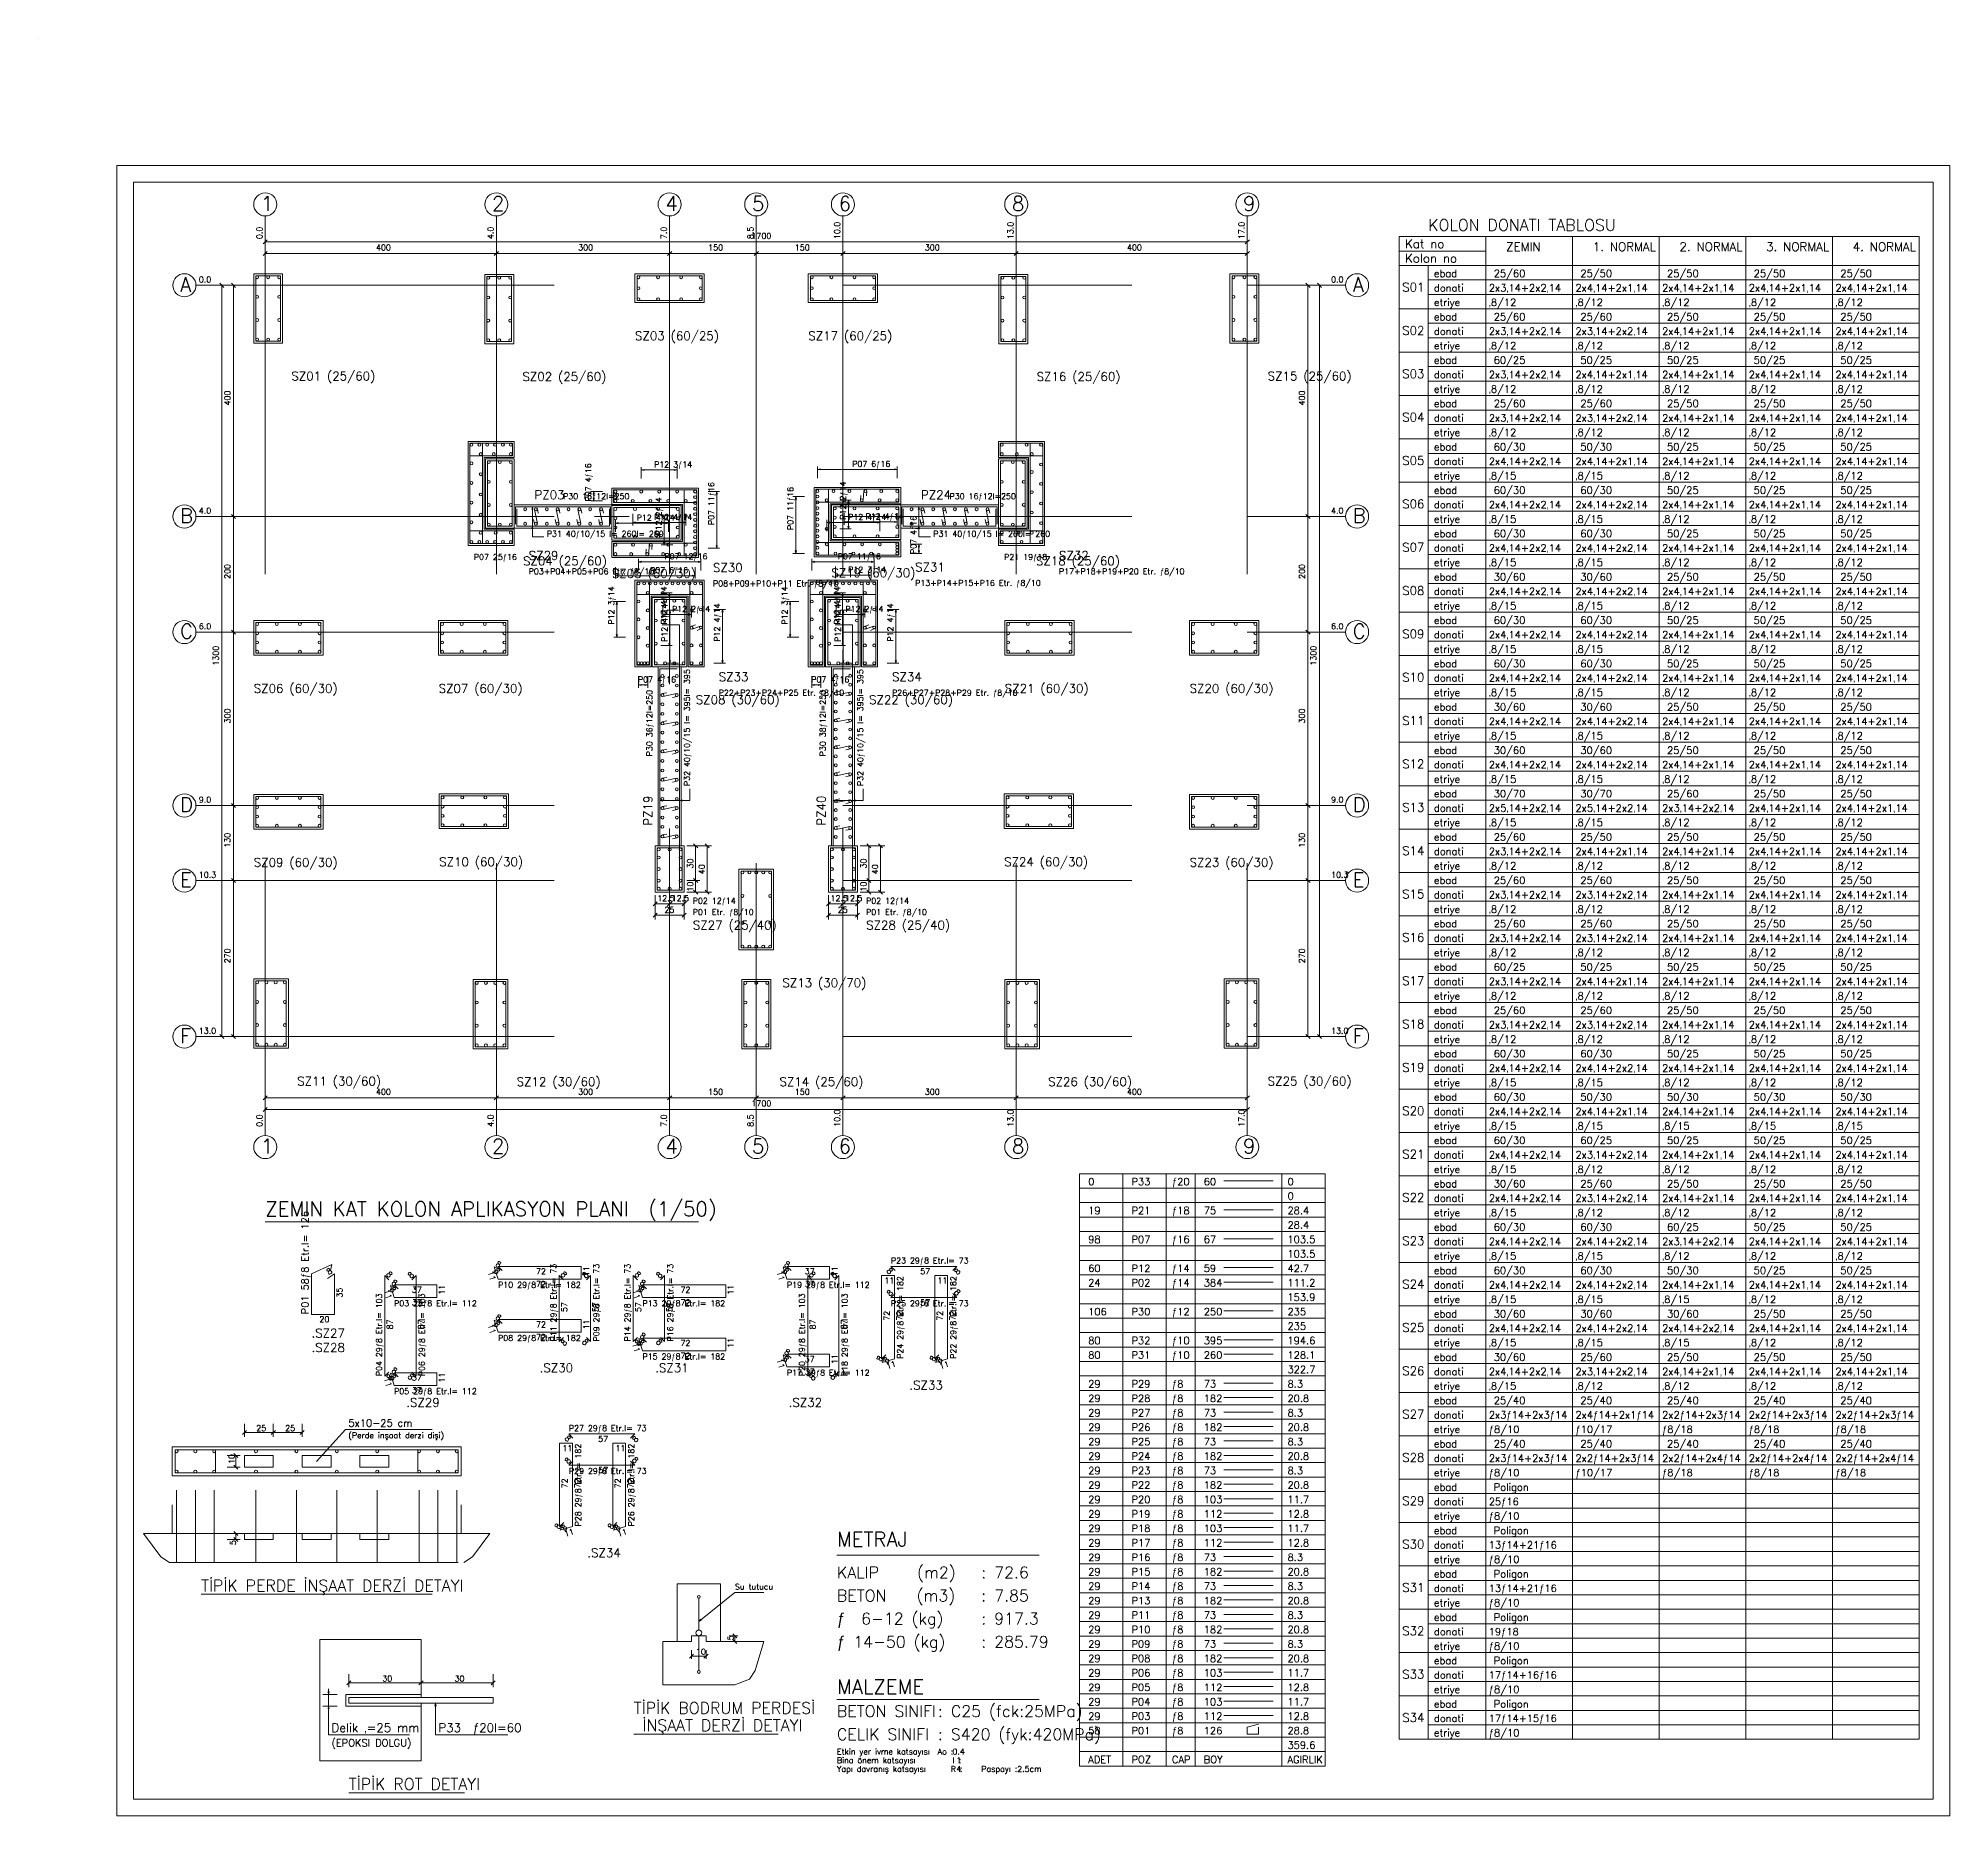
# Model space of a CAD drawing. Header units: inches. Extents: x -0.906 to -0.244, y 2.278 to 2.893.
import ezdxf

# ---------------------------------------------------------------- set-up
doc = ezdxf.new("R2010")
doc.units = ezdxf.units.IN
doc.header["$MEASUREMENT"] = 0
doc.linetypes.add('CENTER', pattern=[0.0065, 0.002, -0.001, 0.0005, -0.001, 0.002])
doc.linetypes.add('HIDDEN', pattern=[0.006, 0.002, -0.002, 0.002])
for name, color, linetype, lineweight in [('DONATI', 84, 'Continuous', 0), ('OLCU', 1, 'Continuous', 0), ('PENC2', 1, 'Continuous', 0), ('PENC3', 5, 'Continuous', 0), ('PENC4', 84, 'Continuous', 0), ('PEND2', 1, 'CENTER', 0), ('PENH2', 1, 'HIDDEN', 0), ('PENH3', 2, 'HIDDEN', 0)]:
    doc.layers.add(name, color=color, linetype=linetype, lineweight=lineweight)
doc.styles.add('RomanSTA', font='RomanSTA')

msp = doc.modelspace()

# ---------------------------------------------------------------- texts
at = {"layer": 'OLCU', "style": 'RomanSTA'}
for s, p in [('1700', (-0.65906, 2.82396)), ('400', (-0.78906, 2.81996)), ('300', (-0.71906, 2.81996)), ('150', (-0.67406, 2.81996)), ('150', (-0.64406, 2.81996)), ('300', (-0.59906, 2.81996)), ('400', (-0.52906, 2.81996)), ('12.5', (-0.69168, 2.59476)), ('12.5', (-0.68668, 2.59476)), ('12.5', (-0.63168, 2.59476)), ('12.5', (-0.62668, 2.59476)), ('25', (-0.68918, 2.59076)), ('25', (-0.62918, 2.59076)), ('400', (-0.78906, 2.52776)), ('300', (-0.71906, 2.52776)), ('150', (-0.67406, 2.52776)), ('150', (-0.64406, 2.52776)), ('300', (-0.59906, 2.52776)), ('400', (-0.52906, 2.52776)), ('1700', (-0.65906, 2.52376)), ('25', (-0.8305, 2.41139)), ('25', (-0.8205, 2.41139)), ('30', (-0.78686, 2.32471)), ('30', (-0.76186, 2.32471))]:
    msp.add_text(s, height=0.002, dxfattribs=at).set_placement(p)
for s, p in [('400', (-0.83951, 2.76626)), ('400', (-0.46751, 2.76626)), ('200', (-0.83951, 2.70626)), ('200', (-0.46751, 2.70626)), ('1300', (-0.84351, 2.67626)), ('1300', (-0.46351, 2.67626)), ('300', (-0.83951, 2.65626)), ('300', (-0.46751, 2.65626)), ('130', (-0.83951, 2.61326)), ('130', (-0.46751, 2.61326)), ('30', (-0.67929, 2.60606)), ('30', (-0.61929, 2.60606)), ('10', (-0.67929, 2.59806)), ('40', (-0.67529, 2.60406)), ('10', (-0.61929, 2.59806)), ('40', (-0.61529, 2.60406)), ('270', (-0.83951, 2.57326)), ('270', (-0.46751, 2.57326)), ('10', (-0.83806, 2.39999)), ('5', (-0.83761, 2.37189))]:
    msp.add_text(s, height=0.002, rotation=90.00122, dxfattribs=at).set_placement(p)
at = {"layer": 'PENC2', "style": 'RomanSTA'}
for s, height, p in [('5#1/C:\\Sta4V12\\disari\\sunum\\guclendirme', 0.000001, (-0.906, 2.89336)), ('ebad', 0.0025, (-0.4228, 2.81071)), ('0.0', 0.002, (-0.8504, 2.80886)), ('0.0', 0.002, (-0.4584, 2.80886)), ('donati', 0.0025, (-0.4228, 2.80571)), ('etriye', 0.0025, (-0.4228, 2.80071)), ('ebad', 0.0025, (-0.4228, 2.79571)), ('donati', 0.0025, (-0.4228, 2.79071)), ('etriye', 0.0025, (-0.4228, 2.78571)), ('ebad', 0.0025, (-0.4228, 2.78071)), ('donati', 0.0025, (-0.4228, 2.77571)), ('etriye', 0.0025, (-0.4228, 2.77071)), ('ebad', 0.0025, (-0.4228, 2.76571)), ('donati', 0.0025, (-0.4228, 2.76071)), ('etriye', 0.0025, (-0.4228, 2.75571)), ('ebad', 0.0025, (-0.4228, 2.75071)), ('donati', 0.0025, (-0.4228, 2.74571)), ('etriye', 0.0025, (-0.4228, 2.74071)), ('ebad', 0.0025, (-0.4228, 2.73571)), ('donati', 0.0025, (-0.4228, 2.73071)), ('4.0', 0.002, (-0.8504, 2.72886)), ('P12 4ƒ14', 0.002, (-0.69278, 2.72666)), ('P12 4ƒ14', 0.002, (-0.61958, 2.72686)), ('4.0', 0.002, (-0.4584, 2.72886)), ('etriye', 0.0025, (-0.4228, 2.72571)), ('ebad', 0.0025, (-0.4228, 2.72071)), ('donati', 0.0025, (-0.4228, 2.71571)), ('P07 6ƒ16', 0.002, (-0.69419, 2.70826)), ('P12 3ƒ14', 0.002, (-0.62558, 2.70846)), ('etriye', 0.0025, (-0.4228, 2.71071)), ('ebad', 0.0025, (-0.4228, 2.70571)), ('donati', 0.0025, (-0.4228, 2.70071)), ('P12 2ƒ14', 0.002, (-0.68657, 2.69486)), ('P12 2ƒ14', 0.002, (-0.62657, 2.69486)), ('etriye', 0.0025, (-0.4228, 2.69571)), ('6.0', 0.002, (-0.8504, 2.68886)), ('6.0', 0.002, (-0.4584, 2.68886)), ('ebad', 0.0025, (-0.4228, 2.69071)), ('donati', 0.0025, (-0.4228, 2.68571)), ('etriye', 0.0025, (-0.4228, 2.68071)), ('ebad', 0.0025, (-0.4228, 2.67571)), ('P07 4ƒ16', 0.002, (-0.69839, 2.67046)), ('P07 4ƒ16', 0.002, (-0.63839, 2.67046)), ('donati', 0.0025, (-0.4228, 2.67071)), ('etriye', 0.0025, (-0.4228, 2.66571)), ('ebad', 0.0025, (-0.4228, 2.66071)), ('donati', 0.0025, (-0.4228, 2.65571)), ('etriye', 0.0025, (-0.4228, 2.65071)), ('ebad', 0.0025, (-0.4228, 2.64571)), ('donati', 0.0025, (-0.4228, 2.64071)), ('etriye', 0.0025, (-0.4228, 2.63571)), ('9.0', 0.002, (-0.8504, 2.62886)), ('9.0', 0.002, (-0.4584, 2.62886)), ('ebad', 0.0025, (-0.4228, 2.63071)), ('donati', 0.0025, (-0.4228, 2.62571)), ('etriye', 0.0025, (-0.4228, 2.62071)), ('ebad', 0.0025, (-0.4228, 2.61571)), ('donati', 0.0025, (-0.4228, 2.61071)), ('etriye', 0.0025, (-0.4228, 2.60571)), ('10.3', 0.002, (-0.8504, 2.60286)), ('10.3', 0.002, (-0.4584, 2.60286)), ('ebad', 0.0025, (-0.4228, 2.60071)), ('donati', 0.0025, (-0.4228, 2.59571)), ('etriye', 0.0025, (-0.4228, 2.59071)), ('ebad', 0.0025, (-0.4228, 2.58571)), ('donati', 0.0025, (-0.4228, 2.58071)), ('etriye', 0.0025, (-0.4228, 2.57571)), ('ebad', 0.0025, (-0.4228, 2.57071)), ('donati', 0.0025, (-0.4228, 2.56571)), ('etriye', 0.0025, (-0.4228, 2.56071)), ('ebad', 0.0025, (-0.4228, 2.55571)), ('13.0', 0.002, (-0.8504, 2.54886)), ('13.0', 0.002, (-0.4584, 2.54886)), ('donati', 0.0025, (-0.4228, 2.55071)), ('etriye', 0.0025, (-0.4228, 2.54571)), ('ebad', 0.0025, (-0.4228, 2.54071)), ('donati', 0.0025, (-0.4228, 2.53571)), ('etriye', 0.0025, (-0.4228, 2.53071)), ('ebad', 0.0025, (-0.4228, 2.52571)), ('donati', 0.0025, (-0.4228, 2.52071)), ('etriye', 0.0025, (-0.4228, 2.51571)), ('ebad', 0.0025, (-0.4228, 2.51071)), ('donati', 0.0025, (-0.4228, 2.50571)), ('etriye', 0.0025, (-0.4228, 2.50071)), ('ebad', 0.0025, (-0.4228, 2.49571)), ('donati', 0.0025, (-0.4228, 2.49071)), ('etriye', 0.0025, (-0.4228, 2.48571)), ('ebad', 0.0025, (-0.4228, 2.48071)), ('donati', 0.0025, (-0.4228, 2.47571)), ('etriye', 0.0025, (-0.4228, 2.47071)), ('72', 0.002, (-0.73365, 2.46126)), ('37', 0.002, (-0.64065, 2.46126)), ('ebad', 0.0025, (-0.4228, 2.46571)), ('donati', 0.0025, (-0.4228, 2.46071)), ('37', 0.002, (-0.77665, 2.45486)), ('72', 0.002, (-0.68365, 2.45486)), ('57', 0.002, (-0.60065, 2.45486)), ('etriye', 0.0025, (-0.4228, 2.45571)), ('ebad', 0.0025, (-0.4228, 2.45071)), ('72', 0.002, (-0.73365, 2.44286)), ('donati', 0.0025, (-0.4228, 2.44571)), ('etriye', 0.0025, (-0.4228, 2.44071)), ('72', 0.002, (-0.68365, 2.43646)), ('ebad', 0.0025, (-0.4228, 2.43571)), ('37', 0.002, (-0.64065, 2.43086)), ('donati', 0.0025, (-0.4228, 2.43071)), ('37', 0.002, (-0.77665, 2.42446)), ('etriye', 0.0025, (-0.4228, 2.42571)), ('ebad', 0.0025, (-0.4228, 2.42071)), ('donati', 0.0025, (-0.4228, 2.41571)), ('(Perde inşaat derzi dişi)', 0.002, (-0.79861, 2.40889)), ('etriye', 0.0025, (-0.4228, 2.41071)), ('ebad', 0.0025, (-0.4228, 2.40571)), ('donati', 0.0025, (-0.4228, 2.40071)), ('57', 0.002, (-0.71214, 2.39686)), ('etriye', 0.0025, (-0.4228, 2.39571)), ('ebad', 0.0025, (-0.4228, 2.39071)), ('donati', 0.0025, (-0.4228, 2.38571)), ('etriye', 0.0025, (-0.4228, 2.38071)), ('ebad', 0.0025, (-0.4228, 2.37571)), ('donati', 0.0025, (-0.4228, 2.37071)), ('etriye', 0.0025, (-0.4228, 2.36571)), ('ebad', 0.0025, (-0.4228, 2.36071)), ('donati', 0.0025, (-0.4228, 2.35571)), ('etriye', 0.0025, (-0.4228, 2.35071)), ('ebad', 0.0025, (-0.4228, 2.34571)), ('donati', 0.0025, (-0.4228, 2.34071)), ('etriye', 0.0025, (-0.4228, 2.33571)), ('ebad', 0.0025, (-0.4228, 2.33071)), ('donati', 0.0025, (-0.4228, 2.32571)), ('etriye', 0.0025, (-0.4228, 2.32071)), ('ebad', 0.0025, (-0.4228, 2.31571)), ('donati', 0.0025, (-0.4228, 2.31071)), ('(EPOKSI DOLGU)', 0.0025, (-0.80447, 2.30221)), ('etriye', 0.0025, (-0.4228, 2.30571))]:
    msp.add_text(s, height=height, dxfattribs=at).set_placement(p)
for s, rotation, p in [('0.0', 90.00122, (-0.8284, 2.82386)), ('4.0', 90.00122, (-0.7484, 2.82386)), ('7.0', 90.00122, (-0.6884, 2.82386)), ('8.5', 90.00122, (-0.6584, 2.82386)), ('10.0', 90.00122, (-0.6284, 2.82386)), ('13.0', 90.00122, (-0.5684, 2.82386)), ('17.0', 90.00122, (-0.4884, 2.82386)), ('P12 3ƒ14', 0.0049, (-0.69279, 2.74486)), ('P07 6ƒ16', 0.0049, (-0.62419, 2.74506)), ('P07 4ƒ16', 90.00122, (-0.71459, 2.73306)), ('P12 2ƒ14', 90.00122, (-0.69019, 2.72126)), ('P07 11ƒ16', 90.00122, (-0.67199, 2.72486)), ('P07 11ƒ16', 90.00122, (-0.64459, 2.72316)), ('P12 2ƒ14', 90.00122, (-0.62639, 2.72676)), ('P12 4ƒ14', 0.0049, (-0.6988, 2.72646)), ('P12 4ƒ14', 0.0049, (-0.6256, 2.72666)), ('P07 4ƒ16', 90.00122, (-0.60199, 2.71486)), ('P07 12ƒ16', 0.0049, (-0.68919, 2.71306)), ('P07 11ƒ16', 0.0049, (-0.62919, 2.71306)), ('P12 3ƒ14', 90.00122, (-0.70659, 2.69046)), ('P12 4ƒ14', 90.00122, (-0.68839, 2.69046)), ('P12 3ƒ14', 90.00122, (-0.64659, 2.69046)), ('P12 4ƒ14', 90.00122, (-0.62839, 2.69046)), ('P12 4ƒ14', 90.00122, (-0.68819, 2.68446)), ('P12 4ƒ14', 90.00122, (-0.66999, 2.68456)), ('P12 4ƒ14', 90.00122, (-0.62819, 2.68446)), ('P12 4ƒ14', 90.00122, (-0.60999, 2.68456)), ('10.0', 90.00122, (-0.6284, 2.51666)), ('13.0', 90.00122, (-0.5684, 2.51666)), ('17.0', 90.00122, (-0.4884, 2.51666)), ('0.0', 90.00122, (-0.8284, 2.51666)), ('4.0', 90.00122, (-0.7484, 2.51666)), ('7.0', 90.00122, (-0.6884, 2.51666)), ('8.5', 90.00122, (-0.6584, 2.51666)), ('8', 332.19443, (-0.74791, 2.46856)), ('8', 332.19443, (-0.64791, 2.46856)), ('8', 34.00046, (-0.8054, 2.46536)), ('8', 315.00429, (-0.78572, 2.46546)), ('8', 332.19443, (-0.78391, 2.46216)), ('8', 45.00061, (-0.7769, 2.46406)), ('11', 287.19382, (-0.75042, 2.46646)), ('8', 315.00429, (-0.74849, 2.46666)), ('72', 0.0049, (-0.73365, 2.46566)), ('8', 315.00429, (-0.72532, 2.46546)), ('8', 45.00061, (-0.7165, 2.46406)), ('11', 90.00122, (-0.71527, 2.46496)), ('8', 315.00429, (-0.69972, 2.46546)), ('8', 332.19443, (-0.69791, 2.46216)), ('8', 45.00061, (-0.6909, 2.46406)), ('11', 287.19382, (-0.65042, 2.46646)), ('8', 315.00429, (-0.64849, 2.46666)), ('37', 0.0049, (-0.64065, 2.46566)), ('8', 315.00429, (-0.63932, 2.46546)), ('8', 45.00061, (-0.6305, 2.46406)), ('11', 90.00122, (-0.62927, 2.46496)), ('11', 0.0049, (-0.61305, 2.46246)), ('8', 315.00429, (-0.61249, 2.46666)), ('57', 0.0049, (-0.60065, 2.46566)), ('11', 0.0049, (-0.59465, 2.46246)), ('8', 45.00061, (-0.58772, 2.46526)), ('35', 90.00122, (-0.80067, 2.45756)), ('11', 287.19382, (-0.78642, 2.46006)), ('8', 315.00429, (-0.78449, 2.46026)), ('37', 0.0049, (-0.77665, 2.45926)), ('11', 90.00122, (-0.76527, 2.45856)), ('57', 90.00122, (-0.72287, 2.45256)), ('57', 90.00122, (-0.71207, 2.45256)), ('11', 287.19382, (-0.70042, 2.46006)), ('57', 90.00122, (-0.69727, 2.45256)), ('8', 315.00429, (-0.69849, 2.46026)), ('57', 90.00122, (-0.68647, 2.45256)), ('72', 0.0049, (-0.68365, 2.45926)), ('11', 90.00122, (-0.66527, 2.45856)), ('8', 45.00061, (-0.61108, 2.45786)), ('8', 315.00429, (-0.58913, 2.45926)), ('20', 0.0049, (-0.80865, 2.44906)), ('87', 90.00122, (-0.78327, 2.44656)), ('87', 90.00122, (-0.77247, 2.44656)), ('8', 315.00429, (-0.74849, 2.44826)), ('8', 332.19443, (-0.74791, 2.45016)), ('72', 0.0049, (-0.73365, 2.44726)), ('11', 90.00122, (-0.71527, 2.44656)), ('87', 90.00122, (-0.63687, 2.44656)), ('87', 90.00122, (-0.62607, 2.44656)), ('72', 90.00122, (-0.61127, 2.44956)), ('72', 90.00122, (-0.60687, 2.44956)), ('72', 90.00122, (-0.59287, 2.44956)), ('72', 90.00122, (-0.58847, 2.44956)), ('11', 287.19382, (-0.75042, 2.44806)), ('8', 45.00061, (-0.7239, 2.44066)), ('8', 315.00429, (-0.71791, 2.44206)), ('8', 45.00061, (-0.6983, 2.44066)), ('8', 315.00429, (-0.69849, 2.44186)), ('8', 332.19443, (-0.69791, 2.44376)), ('8', 315.00429, (-0.69231, 2.44206)), ('72', 0.0049, (-0.68365, 2.44086)), ('11', 90.00122, (-0.66527, 2.44016)), ('11', 287.19382, (-0.70042, 2.44166)), ('11', 287.19382, (-0.65042, 2.43606)), ('8', 315.00429, (-0.64849, 2.43626)), ('8', 332.19443, (-0.64791, 2.43816)), ('37', 0.0049, (-0.64065, 2.43526)), ('11', 90.00122, (-0.62927, 2.43456)), ('8', 62.19204, (-0.61416, 2.43526)), ('8', 45.00061, (-0.6123, 2.43466)), ('11', 17.19143, (-0.61209, 2.43276)), ('8', 62.19204, (-0.59576, 2.43526)), ('8', 45.00061, (-0.5939, 2.43466)), ('11', 17.19143, (-0.59369, 2.43276)), ('11', 287.19382, (-0.78642, 2.42966)), ('8', 45.00061, (-0.7843, 2.42866)), ('8', 315.00429, (-0.78449, 2.42986)), ('8', 332.19443, (-0.78391, 2.43176)), ('8', 315.00429, (-0.77831, 2.43006)), ('37', 0.0049, (-0.77665, 2.42886)), ('11', 90.00122, (-0.76527, 2.42816)), ('8', 45.00061, (-0.6379, 2.42866)), ('8', 315.00429, (-0.63191, 2.43006)), ('8', 315.00429, (-0.72398, 2.40866)), ('57', 0.0049, (-0.71214, 2.40766)), ('8', 45.00061, (-0.69921, 2.40726)), ('11', 0.0049, (-0.72454, 2.40446)), ('11', 0.0049, (-0.70614, 2.40446)), ('8', 45.00061, (-0.72257, 2.39986)), ('8', 315.00429, (-0.70062, 2.40126)), ('72', 90.00122, (-0.72276, 2.39156)), ('72', 90.00122, (-0.71836, 2.39156)), ('72', 90.00122, (-0.70436, 2.39156)), ('72', 90.00122, (-0.69996, 2.39156)), ('8', 62.19204, (-0.72564, 2.37726)), ('8', 45.00061, (-0.72379, 2.37666)), ('11', 17.19143, (-0.72357, 2.37476)), ('8', 62.19204, (-0.70724, 2.37726)), ('8', 45.00061, (-0.70539, 2.37666)), ('11', 17.19143, (-0.70517, 2.37476))]:
    msp.add_text(s, height=0.002, rotation=rotation, dxfattribs=at).set_placement(p)
at = {"layer": 'PENC3', "style": 'RomanSTA'}
for s, height, p in [(' 25/60', 0.0025, (-0.4038, 2.81071)), (' 25/50', 0.0025, (-0.3738, 2.81071)), (' 25/50', 0.0025, (-0.3438, 2.81071)), (' 25/50', 0.0025, (-0.3138, 2.81071)), (' 25/50', 0.0025, (-0.2838, 2.81071)), ('2x3‚14+2x2‚14', 0.0025, (-0.4038, 2.80571)), ('2x4‚14+2x1‚14', 0.0025, (-0.3738, 2.80571)), ('2x4‚14+2x1‚14', 0.0025, (-0.3438, 2.80571)), ('2x4‚14+2x1‚14', 0.0025, (-0.3138, 2.80571)), ('2x4‚14+2x1‚14', 0.0025, (-0.2838, 2.80571)), ('‚8/12', 0.0025, (-0.4038, 2.80071)), ('‚8/12', 0.0025, (-0.3738, 2.80071)), ('‚8/12', 0.0025, (-0.3438, 2.80071)), ('‚8/12', 0.0025, (-0.3138, 2.80071)), ('‚8/12', 0.0025, (-0.2838, 2.80071)), ('2x3‚14+2x2‚14', 0.0025, (-0.4038, 2.79071)), (' 25/60', 0.0025, (-0.4038, 2.79571)), ('2x3‚14+2x2‚14', 0.0025, (-0.3738, 2.79071)), (' 25/60', 0.0025, (-0.3738, 2.79571)), ('2x4‚14+2x1‚14', 0.0025, (-0.3438, 2.79071)), (' 25/50', 0.0025, (-0.3438, 2.79571)), ('2x4‚14+2x1‚14', 0.0025, (-0.3138, 2.79071)), (' 25/50', 0.0025, (-0.3138, 2.79571)), ('2x4‚14+2x1‚14', 0.0025, (-0.2838, 2.79071)), (' 25/50', 0.0025, (-0.2838, 2.79571)), ('SZ03 (60/25)', 0.003, (-0.69939, 2.78886)), ('SZ17 (60/25)', 0.003, (-0.63939, 2.78886)), ('‚8/12', 0.0025, (-0.4038, 2.78571)), ('‚8/12', 0.0025, (-0.3738, 2.78571)), ('‚8/12', 0.0025, (-0.3438, 2.78571)), ('‚8/12', 0.0025, (-0.3138, 2.78571)), ('‚8/12', 0.0025, (-0.2838, 2.78571)), (' 60/25', 0.0025, (-0.4038, 2.78071)), (' 50/25', 0.0025, (-0.3738, 2.78071)), (' 50/25', 0.0025, (-0.3438, 2.78071)), (' 50/25', 0.0025, (-0.3138, 2.78071)), (' 50/25', 0.0025, (-0.2838, 2.78071)), ('SZ01 (25/60)', 0.003, (-0.81836, 2.77496)), ('SZ02 (25/60)', 0.003, (-0.73836, 2.77476)), ('SZ16 (25/60)', 0.003, (-0.56036, 2.77476)), ('SZ15 (25/60)', 0.003, (-0.48036, 2.77496)), ('‚8/12', 0.0025, (-0.4038, 2.77071)), ('2x3‚14+2x2‚14', 0.0025, (-0.4038, 2.77571)), ('‚8/12', 0.0025, (-0.3738, 2.77071)), ('2x4‚14+2x1‚14', 0.0025, (-0.3738, 2.77571)), ('‚8/12', 0.0025, (-0.3438, 2.77071)), ('2x4‚14+2x1‚14', 0.0025, (-0.3438, 2.77571)), ('‚8/12', 0.0025, (-0.3138, 2.77071)), ('2x4‚14+2x1‚14', 0.0025, (-0.3138, 2.77571)), ('‚8/12', 0.0025, (-0.2838, 2.77071)), ('2x4‚14+2x1‚14', 0.0025, (-0.2838, 2.77571)), (' 25/60', 0.0025, (-0.4038, 2.76571)), (' 25/60', 0.0025, (-0.3738, 2.76571)), (' 25/50', 0.0025, (-0.3438, 2.76571)), (' 25/50', 0.0025, (-0.3138, 2.76571)), (' 25/50', 0.0025, (-0.2838, 2.76571)), ('2x3‚14+2x2‚14', 0.0025, (-0.4038, 2.76071)), ('2x3‚14+2x2‚14', 0.0025, (-0.3738, 2.76071)), ('2x4‚14+2x1‚14', 0.0025, (-0.3438, 2.76071)), ('2x4‚14+2x1‚14', 0.0025, (-0.3138, 2.76071)), ('2x4‚14+2x1‚14', 0.0025, (-0.2838, 2.76071)), ('‚8/12', 0.0025, (-0.4038, 2.75571)), (' 60/30', 0.0025, (-0.4038, 2.75071)), ('‚8/12', 0.0025, (-0.3738, 2.75571)), (' 50/30', 0.0025, (-0.3738, 2.75071)), ('‚8/12', 0.0025, (-0.3438, 2.75571)), (' 50/25', 0.0025, (-0.3438, 2.75071)), ('‚8/12', 0.0025, (-0.3138, 2.75571)), (' 50/25', 0.0025, (-0.3138, 2.75071)), ('‚8/12', 0.0025, (-0.2838, 2.75571)), (' 50/25', 0.0025, (-0.2838, 2.75071)), ('2x4‚14+2x2‚14', 0.0025, (-0.4038, 2.74571)), ('2x4‚14+2x1‚14', 0.0025, (-0.3738, 2.74571)), ('2x4‚14+2x1‚14', 0.0025, (-0.3438, 2.74571)), ('2x4‚14+2x1‚14', 0.0025, (-0.3138, 2.74571)), ('2x4‚14+2x1‚14', 0.0025, (-0.2838, 2.74571)), ('‚8/15', 0.0025, (-0.4038, 2.74071)), ('‚8/15', 0.0025, (-0.3738, 2.74071)), ('‚8/12', 0.0025, (-0.3438, 2.74071)), ('‚8/12', 0.0025, (-0.3138, 2.74071)), ('‚8/12', 0.0025, (-0.2838, 2.74071)), ('PZ03', 0.003, (-0.7342, 2.73386)), ('P30 16ƒ12l=250', 0.002, (-0.7243, 2.73386)), ('PZ24', 0.003, (-0.6004, 2.73386)), ('P30 16ƒ12l=250', 0.002, (-0.5905, 2.73386)), (' 60/30', 0.0025, (-0.4038, 2.73571)), (' 60/30', 0.0025, (-0.3738, 2.73571)), (' 50/25', 0.0025, (-0.3438, 2.73571)), (' 50/25', 0.0025, (-0.3138, 2.73571)), (' 50/25', 0.0025, (-0.2838, 2.73571)), ('‚8/15', 0.0025, (-0.4038, 2.72571)), ('2x4‚14+2x2‚14', 0.0025, (-0.4038, 2.73071)), ('‚8/15', 0.0025, (-0.3738, 2.72571)), ('2x4‚14+2x2‚14', 0.0025, (-0.3738, 2.73071)), ('‚8/12', 0.0025, (-0.3438, 2.72571)), ('2x4‚14+2x1‚14', 0.0025, (-0.3438, 2.73071)), ('‚8/12', 0.0025, (-0.3138, 2.72571)), ('2x4‚14+2x1‚14', 0.0025, (-0.3138, 2.73071)), ('‚8/12', 0.0025, (-0.2838, 2.72571)), ('2x4‚14+2x1‚14', 0.0025, (-0.2838, 2.73071)), ('P31 40ƒ10/15 l= 260l= 260', 0.002, (-0.72993, 2.72086)), ('P31 40ƒ10/15 l= 260l= 260', 0.002, (-0.59613, 2.72086)), (' 60/30', 0.0025, (-0.4038, 2.72071)), (' 60/30', 0.0025, (-0.3738, 2.72071)), (' 50/25', 0.0025, (-0.3438, 2.72071)), (' 50/25', 0.0025, (-0.3138, 2.72071)), (' 50/25', 0.0025, (-0.2838, 2.72071)), ('P07 25ƒ16', 0.002, (-0.7552, 2.71286)), ('SZ04 (25/60)', 0.003, (-0.73816, 2.71096)), ('SZ29', 0.003, (-0.7362, 2.71286)), ('P21 19ƒ18', 0.002, (-0.5716, 2.71286)), ('SZ18 (25/60)', 0.003, (-0.56056, 2.71096)), ('SZ32', 0.003, (-0.5526, 2.71286)), ('‚8/15', 0.0025, (-0.4038, 2.71071)), ('2x4‚14+2x2‚14', 0.0025, (-0.4038, 2.71571)), ('‚8/15', 0.0025, (-0.3738, 2.71071)), ('2x4‚14+2x2‚14', 0.0025, (-0.3738, 2.71571)), ('‚8/12', 0.0025, (-0.3438, 2.71071)), ('2x4‚14+2x1‚14', 0.0025, (-0.3438, 2.71571)), ('‚8/12', 0.0025, (-0.3138, 2.71071)), ('2x4‚14+2x1‚14', 0.0025, (-0.3138, 2.71571)), ('‚8/12', 0.0025, (-0.2838, 2.71071)), ('2x4‚14+2x1‚14', 0.0025, (-0.2838, 2.71571)), ('P03+P04+P05+P06 Etr. ƒ8/10', 0.002, (-0.7362, 2.70786)), ('SZ05 (60/30)', 0.003, (-0.70739, 2.70666)), ('SZ30', 0.003, (-0.6724, 2.70866)), ('SZ19 (60/30)', 0.003, (-0.63139, 2.70686)), ('SZ31', 0.003, (-0.6024, 2.70886)), ('P17+P18+P19+P20 Etr. ƒ8/10', 0.002, (-0.5526, 2.70786)), (' 30/60', 0.0025, (-0.4038, 2.70571)), (' 30/60', 0.0025, (-0.3738, 2.70571)), (' 25/50', 0.0025, (-0.3438, 2.70571)), (' 25/50', 0.0025, (-0.3138, 2.70571)), (' 25/50', 0.0025, (-0.2838, 2.70571)), ('P08+P09+P10+P11 Etr. ƒ8/10', 0.002, (-0.6724, 2.70366)), ('P13+P14+P15+P16 Etr. ƒ8/10', 0.002, (-0.6024, 2.70386)), ('2x4‚14+2x2‚14', 0.0025, (-0.4038, 2.70071)), ('2x4‚14+2x2‚14', 0.0025, (-0.3738, 2.70071)), ('2x4‚14+2x1‚14', 0.0025, (-0.3438, 2.70071)), ('2x4‚14+2x1‚14', 0.0025, (-0.3138, 2.70071)), ('2x4‚14+2x1‚14', 0.0025, (-0.2838, 2.70071)), ('‚8/15', 0.0025, (-0.4038, 2.69571)), (' 60/30', 0.0025, (-0.4038, 2.69071)), ('‚8/15', 0.0025, (-0.3738, 2.69571)), (' 60/30', 0.0025, (-0.3738, 2.69071)), ('‚8/12', 0.0025, (-0.3438, 2.69571)), (' 50/25', 0.0025, (-0.3438, 2.69071)), ('‚8/12', 0.0025, (-0.3138, 2.69571)), (' 50/25', 0.0025, (-0.3138, 2.69071)), ('‚8/12', 0.0025, (-0.2838, 2.69571)), (' 50/25', 0.0025, (-0.2838, 2.69071)), ('2x4‚14+2x2‚14', 0.0025, (-0.4038, 2.68571)), ('2x4‚14+2x2‚14', 0.0025, (-0.3738, 2.68571)), ('2x4‚14+2x1‚14', 0.0025, (-0.3438, 2.68571)), ('2x4‚14+2x1‚14', 0.0025, (-0.3138, 2.68571)), ('2x4‚14+2x1‚14', 0.0025, (-0.2838, 2.68571)), ('‚8/15', 0.0025, (-0.4038, 2.68071)), ('‚8/15', 0.0025, (-0.3738, 2.68071)), ('‚8/12', 0.0025, (-0.3438, 2.68071)), ('‚8/12', 0.0025, (-0.3138, 2.68071)), ('‚8/12', 0.0025, (-0.2838, 2.68071)), ('SZ33', 0.003, (-0.6704, 2.67086)), ('SZ34', 0.003, (-0.6104, 2.67086)), (' 60/30', 0.0025, (-0.4038, 2.67571)), (' 60/30', 0.0025, (-0.3738, 2.67571)), (' 50/25', 0.0025, (-0.3438, 2.67571)), (' 50/25', 0.0025, (-0.3138, 2.67571)), (' 50/25', 0.0025, (-0.2838, 2.67571)), ('SZ06 (60/30)', 0.003, (-0.83139, 2.66686)), ('SZ07 (60/30)', 0.003, (-0.76739, 2.66686)), ('P22+P23+P24+P25 Etr. ƒ8/10', 0.002, (-0.6704, 2.66586)), ('P26+P27+P28+P29 Etr. ƒ8/10', 0.002, (-0.6104, 2.66586)), ('SZ21 (60/30)', 0.003, (-0.57139, 2.66686)), ('SZ20 (60/30)', 0.003, (-0.50739, 2.66686)), ('‚8/15', 0.0025, (-0.4038, 2.66571)), ('2x4‚14+2x2‚14', 0.0025, (-0.4038, 2.67071)), ('‚8/15', 0.0025, (-0.3738, 2.66571)), ('2x4‚14+2x2‚14', 0.0025, (-0.3738, 2.67071)), ('‚8/12', 0.0025, (-0.3438, 2.66571)), ('2x4‚14+2x1‚14', 0.0025, (-0.3438, 2.67071)), ('‚8/12', 0.0025, (-0.3138, 2.66571)), ('2x4‚14+2x1‚14', 0.0025, (-0.3138, 2.67071)), ('‚8/12', 0.0025, (-0.2838, 2.66571)), ('2x4‚14+2x1‚14', 0.0025, (-0.2838, 2.67071)), ('SZ08 (30/60)', 0.003, (-0.67836, 2.66296)), ('SZ22 (30/60)', 0.003, (-0.61836, 2.66296)), (' 30/60', 0.0025, (-0.4038, 2.66071)), (' 30/60', 0.0025, (-0.3738, 2.66071)), (' 25/50', 0.0025, (-0.3438, 2.66071)), (' 25/50', 0.0025, (-0.3138, 2.66071)), (' 25/50', 0.0025, (-0.2838, 2.66071)), ('2x4‚14+2x2‚14', 0.0025, (-0.4038, 2.65571)), ('2x4‚14+2x2‚14', 0.0025, (-0.3738, 2.65571)), ('2x4‚14+2x1‚14', 0.0025, (-0.3438, 2.65571)), ('2x4‚14+2x1‚14', 0.0025, (-0.3138, 2.65571)), ('2x4‚14+2x1‚14', 0.0025, (-0.2838, 2.65571)), ('‚8/15', 0.0025, (-0.4038, 2.65071)), (' 30/60', 0.0025, (-0.4038, 2.64571)), ('‚8/15', 0.0025, (-0.3738, 2.65071)), (' 30/60', 0.0025, (-0.3738, 2.64571)), ('‚8/12', 0.0025, (-0.3438, 2.65071)), (' 25/50', 0.0025, (-0.3438, 2.64571)), ('‚8/12', 0.0025, (-0.3138, 2.65071)), (' 25/50', 0.0025, (-0.3138, 2.64571)), ('‚8/12', 0.0025, (-0.2838, 2.65071)), (' 25/50', 0.0025, (-0.2838, 2.64571)), ('2x4‚14+2x2‚14', 0.0025, (-0.4038, 2.64071)), ('2x4‚14+2x2‚14', 0.0025, (-0.3738, 2.64071)), ('2x4‚14+2x1‚14', 0.0025, (-0.3438, 2.64071)), ('2x4‚14+2x1‚14', 0.0025, (-0.3138, 2.64071)), ('2x4‚14+2x1‚14', 0.0025, (-0.2838, 2.64071)), ('‚8/15', 0.0025, (-0.4038, 2.63571)), ('‚8/15', 0.0025, (-0.3738, 2.63571)), ('‚8/12', 0.0025, (-0.3438, 2.63571)), ('‚8/12', 0.0025, (-0.3138, 2.63571)), ('‚8/12', 0.0025, (-0.2838, 2.63571)), ('2x5‚14+2x2‚14', 0.0025, (-0.4038, 2.62571)), (' 30/70', 0.0025, (-0.4038, 2.63071)), ('2x5‚14+2x2‚14', 0.0025, (-0.3738, 2.62571)), (' 30/70', 0.0025, (-0.3738, 2.63071)), ('2x3‚14+2x2‚14', 0.0025, (-0.3438, 2.62571)), (' 25/60', 0.0025, (-0.3438, 2.63071)), ('2x4‚14+2x1‚14', 0.0025, (-0.3138, 2.62571)), (' 25/50', 0.0025, (-0.3138, 2.63071)), ('2x4‚14+2x1‚14', 0.0025, (-0.2838, 2.62571)), (' 25/50', 0.0025, (-0.2838, 2.63071)), ('‚8/15', 0.0025, (-0.4038, 2.62071)), ('‚8/15', 0.0025, (-0.3738, 2.62071)), ('‚8/12', 0.0025, (-0.3438, 2.62071)), ('‚8/12', 0.0025, (-0.3138, 2.62071)), ('‚8/12', 0.0025, (-0.2838, 2.62071)), (' 25/60', 0.0025, (-0.4038, 2.61571)), (' 25/50', 0.0025, (-0.3738, 2.61571)), (' 25/50', 0.0025, (-0.3438, 2.61571)), (' 25/50', 0.0025, (-0.3138, 2.61571)), (' 25/50', 0.0025, (-0.2838, 2.61571)), ('SZ09 (60/30)', 0.003, (-0.83139, 2.60666)), ('SZ10 (60/30)', 0.003, (-0.76719, 2.60686)), ('SZ24 (60/30)', 0.003, (-0.57159, 2.60686)), ('SZ23 (60/30)', 0.003, (-0.50739, 2.60666)), ('‚8/12', 0.0025, (-0.4038, 2.60571)), ('2x3‚14+2x2‚14', 0.0025, (-0.4038, 2.61071)), ('‚8/12', 0.0025, (-0.3738, 2.60571)), ('2x4‚14+2x1‚14', 0.0025, (-0.3738, 2.61071)), ('‚8/12', 0.0025, (-0.3438, 2.60571)), ('2x4‚14+2x1‚14', 0.0025, (-0.3438, 2.61071)), ('‚8/12', 0.0025, (-0.3138, 2.60571)), ('2x4‚14+2x1‚14', 0.0025, (-0.3138, 2.61071)), ('‚8/12', 0.0025, (-0.2838, 2.60571)), ('2x4‚14+2x1‚14', 0.0025, (-0.2838, 2.61071)), (' 25/60', 0.0025, (-0.4038, 2.60071)), (' 25/60', 0.0025, (-0.3738, 2.60071)), (' 25/50', 0.0025, (-0.3438, 2.60071)), (' 25/50', 0.0025, (-0.3138, 2.60071)), (' 25/50', 0.0025, (-0.2838, 2.60071)), ('P02 12ƒ14', 0.002, (-0.6794, 2.59386)), ('P02 12ƒ14', 0.002, (-0.6194, 2.59386)), ('2x3‚14+2x2‚14', 0.0025, (-0.4038, 2.59571)), ('2x3‚14+2x2‚14', 0.0025, (-0.3738, 2.59571)), ('2x4‚14+2x1‚14', 0.0025, (-0.3438, 2.59571)), ('2x4‚14+2x1‚14', 0.0025, (-0.3138, 2.59571)), ('2x4‚14+2x1‚14', 0.0025, (-0.2838, 2.59571)), ('P01 Etr. ƒ8/10', 0.002, (-0.6794, 2.58996)), ('SZ27 (25/40)', 0.003, (-0.67936, 2.58496)), ('P01 Etr. ƒ8/10', 0.002, (-0.6194, 2.58996)), ('SZ28 (25/40)', 0.003, (-0.61936, 2.58496)), ('‚8/12', 0.0025, (-0.4038, 2.59071)), (' 25/60', 0.0025, (-0.4038, 2.58571)), ('‚8/12', 0.0025, (-0.3738, 2.59071)), (' 25/60', 0.0025, (-0.3738, 2.58571)), ('‚8/12', 0.0025, (-0.3438, 2.59071)), (' 25/50', 0.0025, (-0.3438, 2.58571)), ('‚8/12', 0.0025, (-0.3138, 2.59071)), (' 25/50', 0.0025, (-0.3138, 2.58571)), ('‚8/12', 0.0025, (-0.2838, 2.59071)), (' 25/50', 0.0025, (-0.2838, 2.58571)), ('2x3‚14+2x2‚14', 0.0025, (-0.4038, 2.58071)), ('2x3‚14+2x2‚14', 0.0025, (-0.3738, 2.58071)), ('2x4‚14+2x1‚14', 0.0025, (-0.3438, 2.58071)), ('2x4‚14+2x1‚14', 0.0025, (-0.3138, 2.58071)), ('2x4‚14+2x1‚14', 0.0025, (-0.2838, 2.58071)), ('‚8/12', 0.0025, (-0.4038, 2.57571)), ('‚8/12', 0.0025, (-0.3738, 2.57571)), ('‚8/12', 0.0025, (-0.3438, 2.57571)), ('‚8/12', 0.0025, (-0.3138, 2.57571)), ('‚8/12', 0.0025, (-0.2838, 2.57571)), ('SZ13 (30/70)', 0.003, (-0.64836, 2.56496)), ('2x3‚14+2x2‚14', 0.0025, (-0.4038, 2.56571)), (' 60/25', 0.0025, (-0.4038, 2.57071)), ('2x4‚14+2x1‚14', 0.0025, (-0.3738, 2.56571)), (' 50/25', 0.0025, (-0.3738, 2.57071)), ('2x4‚14+2x1‚14', 0.0025, (-0.3438, 2.56571)), (' 50/25', 0.0025, (-0.3438, 2.57071)), ('2x4‚14+2x1‚14', 0.0025, (-0.3138, 2.56571)), (' 50/25', 0.0025, (-0.3138, 2.57071)), ('2x4‚14+2x1‚14', 0.0025, (-0.2838, 2.56571)), (' 50/25', 0.0025, (-0.2838, 2.57071)), ('‚8/12', 0.0025, (-0.4038, 2.56071)), ('‚8/12', 0.0025, (-0.3738, 2.56071)), ('‚8/12', 0.0025, (-0.3438, 2.56071)), ('‚8/12', 0.0025, (-0.3138, 2.56071)), ('‚8/12', 0.0025, (-0.2838, 2.56071)), (' 25/60', 0.0025, (-0.4038, 2.55571)), (' 25/60', 0.0025, (-0.3738, 2.55571)), (' 25/50', 0.0025, (-0.3438, 2.55571)), (' 25/50', 0.0025, (-0.3138, 2.55571)), (' 25/50', 0.0025, (-0.2838, 2.55571)), ('‚8/12', 0.0025, (-0.4038, 2.54571)), ('2x3‚14+2x2‚14', 0.0025, (-0.4038, 2.55071)), ('‚8/12', 0.0025, (-0.3738, 2.54571)), ('2x3‚14+2x2‚14', 0.0025, (-0.3738, 2.55071)), ('‚8/12', 0.0025, (-0.3438, 2.54571)), ('2x4‚14+2x1‚14', 0.0025, (-0.3438, 2.55071)), ('‚8/12', 0.0025, (-0.3138, 2.54571)), ('2x4‚14+2x1‚14', 0.0025, (-0.3138, 2.55071)), ('‚8/12', 0.0025, (-0.2838, 2.54571)), ('2x4‚14+2x1‚14', 0.0025, (-0.2838, 2.55071)), (' 60/30', 0.0025, (-0.4038, 2.54071)), (' 60/30', 0.0025, (-0.3738, 2.54071)), (' 50/25', 0.0025, (-0.3438, 2.54071)), (' 50/25', 0.0025, (-0.3138, 2.54071)), (' 50/25', 0.0025, (-0.2838, 2.54071)), ('2x4‚14+2x2‚14', 0.0025, (-0.4038, 2.53571)), ('2x4‚14+2x2‚14', 0.0025, (-0.3738, 2.53571)), ('2x4‚14+2x1‚14', 0.0025, (-0.3438, 2.53571)), ('2x4‚14+2x1‚14', 0.0025, (-0.3138, 2.53571)), ('2x4‚14+2x1‚14', 0.0025, (-0.2838, 2.53571)), ('SZ11 (30/60)', 0.003, (-0.81636, 2.53096)), ('SZ12 (30/60)', 0.003, (-0.74036, 2.53076)), ('SZ14 (25/60)', 0.003, (-0.64936, 2.53076)), ('SZ26 (30/60)', 0.003, (-0.55636, 2.53076)), ('SZ25 (30/60)', 0.003, (-0.48036, 2.53096)), ('‚8/15', 0.0025, (-0.4038, 2.53071)), (' 60/30', 0.0025, (-0.4038, 2.52571)), ('‚8/15', 0.0025, (-0.3738, 2.53071)), (' 50/30', 0.0025, (-0.3738, 2.52571)), ('‚8/12', 0.0025, (-0.3438, 2.53071)), (' 50/30', 0.0025, (-0.3438, 2.52571)), ('‚8/12', 0.0025, (-0.3138, 2.53071)), (' 50/30', 0.0025, (-0.3138, 2.52571)), ('‚8/12', 0.0025, (-0.2838, 2.53071)), (' 50/30', 0.0025, (-0.2838, 2.52571)), ('2x4‚14+2x2‚14', 0.0025, (-0.4038, 2.52071)), ('2x4‚14+2x1‚14', 0.0025, (-0.3738, 2.52071)), ('2x4‚14+2x1‚14', 0.0025, (-0.3438, 2.52071)), ('2x4‚14+2x1‚14', 0.0025, (-0.3138, 2.52071)), ('2x4‚14+2x1‚14', 0.0025, (-0.2838, 2.52071)), ('‚8/15', 0.0025, (-0.4038, 2.51571)), ('‚8/15', 0.0025, (-0.3738, 2.51571)), ('‚8/15', 0.0025, (-0.3438, 2.51571)), ('‚8/15', 0.0025, (-0.3138, 2.51571)), ('‚8/15', 0.0025, (-0.2838, 2.51571)), (' 60/30', 0.0025, (-0.4038, 2.51071)), (' 60/25', 0.0025, (-0.3738, 2.51071)), (' 50/25', 0.0025, (-0.3438, 2.51071)), (' 50/25', 0.0025, (-0.3138, 2.51071)), (' 50/25', 0.0025, (-0.2838, 2.51071)), ('‚8/15', 0.0025, (-0.4038, 2.50071)), ('2x4‚14+2x2‚14', 0.0025, (-0.4038, 2.50571)), ('‚8/12', 0.0025, (-0.3738, 2.50071)), ('2x3‚14+2x2‚14', 0.0025, (-0.3738, 2.50571)), ('‚8/12', 0.0025, (-0.3438, 2.50071)), ('2x4‚14+2x1‚14', 0.0025, (-0.3438, 2.50571)), ('‚8/12', 0.0025, (-0.3138, 2.50071)), ('2x4‚14+2x1‚14', 0.0025, (-0.3138, 2.50571)), ('‚8/12', 0.0025, (-0.2838, 2.50071)), ('2x4‚14+2x1‚14', 0.0025, (-0.2838, 2.50571)), ('0', 0.0025, (-0.54249, 2.49644)), ('P33', 0.0025, (-0.52749, 2.49644)), ('ƒ20', 0.0025, (-0.51349, 2.49644)), ('60', 0.0025, (-0.50249, 2.49644)), ('0', 0.0025, (-0.47349, 2.49644)), (' 30/60', 0.0025, (-0.4038, 2.49571)), (' 25/60', 0.0025, (-0.3738, 2.49571)), (' 25/50', 0.0025, (-0.3438, 2.49571)), (' 25/50', 0.0025, (-0.3138, 2.49571)), (' 25/50', 0.0025, (-0.2838, 2.49571)), ('19', 0.0025, (-0.54249, 2.48644)), ('P21', 0.0025, (-0.52749, 2.48644)), ('ƒ18', 0.0025, (-0.51349, 2.48644)), ('75', 0.0025, (-0.50249, 2.48644)), ('0', 0.0025, (-0.47349, 2.49144)), ('28.4', 0.0025, (-0.47349, 2.48644)), ('‚8/15', 0.0025, (-0.4038, 2.48571)), ('2x4‚14+2x2‚14', 0.0025, (-0.4038, 2.49071)), ('‚8/12', 0.0025, (-0.3738, 2.48571)), ('2x3‚14+2x2‚14', 0.0025, (-0.3738, 2.49071)), ('‚8/12', 0.0025, (-0.3438, 2.48571)), ('2x4‚14+2x1‚14', 0.0025, (-0.3438, 2.49071)), ('‚8/12', 0.0025, (-0.3138, 2.48571)), ('2x4‚14+2x1‚14', 0.0025, (-0.3138, 2.49071)), ('‚8/12', 0.0025, (-0.2838, 2.48571)), ('2x4‚14+2x1‚14', 0.0025, (-0.2838, 2.49071)), ('28.4', 0.0025, (-0.47349, 2.48144)), (' 60/30', 0.0025, (-0.4038, 2.48071)), (' 60/30', 0.0025, (-0.3738, 2.48071)), (' 60/25', 0.0025, (-0.3438, 2.48071)), (' 50/25', 0.0025, (-0.3138, 2.48071)), (' 50/25', 0.0025, (-0.2838, 2.48071)), ('98', 0.0025, (-0.54249, 2.47644)), ('P07', 0.0025, (-0.52749, 2.47644)), ('ƒ16', 0.0025, (-0.51349, 2.47644)), ('67', 0.0025, (-0.50249, 2.47644)), ('103.5', 0.0025, (-0.47349, 2.47644)), ('2x4‚14+2x2‚14', 0.0025, (-0.4038, 2.47571)), ('2x4‚14+2x2‚14', 0.0025, (-0.3738, 2.47571)), ('2x3‚14+2x2‚14', 0.0025, (-0.3438, 2.47571)), ('2x4‚14+2x1‚14', 0.0025, (-0.3138, 2.47571)), ('2x4‚14+2x1‚14', 0.0025, (-0.2838, 2.47571)), ('60', 0.0025, (-0.54249, 2.46644)), ('P12', 0.0025, (-0.52749, 2.46644)), ('ƒ14', 0.0025, (-0.51349, 2.46644)), ('59', 0.0025, (-0.50249, 2.46644)), ('42.7', 0.0025, (-0.47349, 2.46644)), ('103.5', 0.0025, (-0.47349, 2.47144)), ('‚8/15', 0.0025, (-0.4038, 2.47071)), (' 60/30', 0.0025, (-0.4038, 2.46571)), ('‚8/15', 0.0025, (-0.3738, 2.47071)), (' 60/30', 0.0025, (-0.3738, 2.46571)), ('‚8/12', 0.0025, (-0.3438, 2.47071)), (' 50/30', 0.0025, (-0.3438, 2.46571)), ('‚8/12', 0.0025, (-0.3138, 2.47071)), (' 50/25', 0.0025, (-0.3138, 2.46571)), ('‚8/12', 0.0025, (-0.2838, 2.47071)), (' 50/25', 0.0025, (-0.2838, 2.46571)), ('P10 29ƒ8 Etr.l= 182', 0.002, (-0.7468, 2.46096)), ('P19 29ƒ8 Etr.l= 112', 0.002, (-0.6468, 2.46096)), ('24', 0.0025, (-0.54249, 2.46144)), ('P02', 0.0025, (-0.52749, 2.46144)), ('ƒ14', 0.0025, (-0.51349, 2.46144)), ('384', 0.0025, (-0.50249, 2.46144)), ('111.2', 0.0025, (-0.47349, 2.46144)), ('2x4‚14+2x2‚14', 0.0025, (-0.4038, 2.46071)), ('2x4‚14+2x2‚14', 0.0025, (-0.3738, 2.46071)), ('2x4‚14+2x1‚14', 0.0025, (-0.3438, 2.46071)), ('2x4‚14+2x1‚14', 0.0025, (-0.3138, 2.46071)), ('2x4‚14+2x1‚14', 0.0025, (-0.2838, 2.46071)), ('P03 29ƒ8 Etr.l= 112', 0.002, (-0.7828, 2.45456)), ('P13 29ƒ8 Etr.l= 182', 0.002, (-0.6968, 2.45456)), ('P25 29ƒ8 Etr.l= 73', 0.002, (-0.6108, 2.45456)), ('153.9', 0.0025, (-0.47349, 2.45644)), ('‚8/15', 0.0025, (-0.4038, 2.45571)), ('‚8/15', 0.0025, (-0.3738, 2.45571)), ('‚8/15', 0.0025, (-0.3438, 2.45571)), ('‚8/12', 0.0025, (-0.3138, 2.45571)), ('‚8/12', 0.0025, (-0.2838, 2.45571)), ('106', 0.0025, (-0.54249, 2.45144)), ('P30', 0.0025, (-0.52749, 2.45144)), ('ƒ12', 0.0025, (-0.51349, 2.45144)), ('250', 0.0025, (-0.50249, 2.45144)), ('235', 0.0025, (-0.47349, 2.45144)), ('235', 0.0025, (-0.47349, 2.44644)), (' 30/60', 0.0025, (-0.4038, 2.45071)), (' 30/60', 0.0025, (-0.3738, 2.45071)), (' 30/60', 0.0025, (-0.3438, 2.45071)), (' 25/50', 0.0025, (-0.3138, 2.45071)), (' 25/50', 0.0025, (-0.2838, 2.45071)), ('.SZ27', 0.003, (-0.8114, 2.44376)), ('P08 29ƒ8 Etr.l= 182', 0.002, (-0.7468, 2.44256)), ('80', 0.0025, (-0.54249, 2.44144)), ('P32', 0.0025, (-0.52749, 2.44144)), ('ƒ10', 0.0025, (-0.51349, 2.44144)), ('395', 0.0025, (-0.50249, 2.44144)), ('194.6', 0.0025, (-0.47349, 2.44144)), ('‚8/15', 0.0025, (-0.4038, 2.44071)), ('2x4‚14+2x2‚14', 0.0025, (-0.4038, 2.44571)), ('‚8/15', 0.0025, (-0.3738, 2.44071)), ('2x4‚14+2x2‚14', 0.0025, (-0.3738, 2.44571)), ('‚8/15', 0.0025, (-0.3438, 2.44071)), ('2x4‚14+2x2‚14', 0.0025, (-0.3438, 2.44571)), ('‚8/12', 0.0025, (-0.3138, 2.44071)), ('2x4‚14+2x1‚14', 0.0025, (-0.3138, 2.44571)), ('‚8/12', 0.0025, (-0.2838, 2.44071)), ('2x4‚14+2x1‚14', 0.0025, (-0.2838, 2.44571)), ('.SZ28', 0.003, (-0.8114, 2.43876)), ('P15 29ƒ8 Etr.l= 182', 0.002, (-0.6968, 2.43616)), ('80', 0.0025, (-0.54249, 2.43644)), ('P31', 0.0025, (-0.52749, 2.43644)), ('ƒ10', 0.0025, (-0.51349, 2.43644)), ('260', 0.0025, (-0.50249, 2.43644)), ('128.1', 0.0025, (-0.47349, 2.43644)), (' 30/60', 0.0025, (-0.4038, 2.43571)), (' 25/60', 0.0025, (-0.3738, 2.43571)), (' 25/50', 0.0025, (-0.3438, 2.43571)), (' 25/50', 0.0025, (-0.3138, 2.43571)), (' 25/50', 0.0025, (-0.2838, 2.43571)), ('.SZ30', 0.003, (-0.7324, 2.43176)), ('.SZ31', 0.003, (-0.6924, 2.43176)), ('P17 29ƒ8 Etr.l= 112', 0.002, (-0.6468, 2.43056)), ('29', 0.0025, (-0.54249, 2.42644)), ('P29', 0.0025, (-0.52749, 2.42644)), ('ƒ8', 0.0025, (-0.51349, 2.42644)), ('73', 0.0025, (-0.50249, 2.42644)), ('322.7', 0.0025, (-0.47349, 2.43144)), ('8.3', 0.0025, (-0.47349, 2.42644)), ('2x4‚14+2x2‚14', 0.0025, (-0.4038, 2.43071)), ('2x3‚14+2x2‚14', 0.0025, (-0.3738, 2.43071)), ('2x4‚14+2x1‚14', 0.0025, (-0.3438, 2.43071)), ('2x4‚14+2x1‚14', 0.0025, (-0.3138, 2.43071)), ('2x4‚14+2x1‚14', 0.0025, (-0.2838, 2.43071)), ('P05 29ƒ8 Etr.l= 112', 0.002, (-0.7828, 2.42416)), ('.SZ29', 0.003, (-0.7786, 2.41976)), ('.SZ32', 0.003, (-0.6462, 2.41976)), ('.SZ33', 0.003, (-0.6044, 2.42576)), ('29', 0.0025, (-0.54249, 2.42144)), ('P28', 0.0025, (-0.52749, 2.42144)), ('ƒ8', 0.0025, (-0.51349, 2.42144)), ('182', 0.0025, (-0.50249, 2.42144)), ('20.8', 0.0025, (-0.47349, 2.42144)), ('‚8/15', 0.0025, (-0.4038, 2.42571)), (' 25/40', 0.0025, (-0.4038, 2.42071)), ('‚8/12', 0.0025, (-0.3738, 2.42571)), (' 25/40', 0.0025, (-0.3738, 2.42071)), ('‚8/12', 0.0025, (-0.3438, 2.42571)), (' 25/40', 0.0025, (-0.3438, 2.42071)), ('‚8/12', 0.0025, (-0.3138, 2.42571)), (' 25/40', 0.0025, (-0.3138, 2.42071)), ('‚8/12', 0.0025, (-0.2838, 2.42571)), (' 25/40', 0.0025, (-0.2838, 2.42071)), ('29', 0.0025, (-0.54249, 2.41644)), ('P27', 0.0025, (-0.52749, 2.41644)), ('ƒ8', 0.0025, (-0.51349, 2.41644)), ('73', 0.0025, (-0.50249, 2.41644)), ('8.3', 0.0025, (-0.47349, 2.41644)), ('2x3ƒ14+2x3ƒ14', 0.0025, (-0.4038, 2.41571)), ('2x4ƒ14+2x1ƒ14', 0.0025, (-0.3738, 2.41571)), ('2x2ƒ14+2x3ƒ14', 0.0025, (-0.3438, 2.41571)), ('2x2ƒ14+2x3ƒ14', 0.0025, (-0.3138, 2.41571)), ('2x2ƒ14+2x3ƒ14', 0.0025, (-0.2838, 2.41571)), ('5x10-25 cm', 0.0025, (-0.79861, 2.41289)), ('29', 0.0025, (-0.54249, 2.41144)), ('29', 0.0025, (-0.54249, 2.40644)), ('P26', 0.0025, (-0.52749, 2.41144)), ('P25', 0.0025, (-0.52749, 2.40644)), ('ƒ8', 0.0025, (-0.51349, 2.41144)), ('ƒ8', 0.0025, (-0.51349, 2.40644)), ('73', 0.0025, (-0.50249, 2.40644)), ('182', 0.0025, (-0.50249, 2.41144)), ('20.8', 0.0025, (-0.47349, 2.41144)), ('8.3', 0.0025, (-0.47349, 2.40644)), ('ƒ8/10', 0.0025, (-0.4038, 2.41071)), ('ƒ10/17', 0.0025, (-0.3738, 2.41071)), ('ƒ8/18', 0.0025, (-0.3438, 2.41071)), ('ƒ8/18', 0.0025, (-0.3138, 2.41071)), ('ƒ8/18', 0.0025, (-0.2838, 2.41071)), ('29', 0.0025, (-0.54249, 2.40144)), ('P24', 0.0025, (-0.52749, 2.40144)), ('ƒ8', 0.0025, (-0.51349, 2.40144)), ('182', 0.0025, (-0.50249, 2.40144)), ('20.8', 0.0025, (-0.47349, 2.40144)), ('2x3ƒ14+2x3ƒ14', 0.0025, (-0.4038, 2.40071)), (' 25/40', 0.0025, (-0.4038, 2.40571)), ('2x2ƒ14+2x3ƒ14', 0.0025, (-0.3738, 2.40071)), (' 25/40', 0.0025, (-0.3738, 2.40571)), ('2x2ƒ14+2x4ƒ14', 0.0025, (-0.3438, 2.40071)), (' 25/40', 0.0025, (-0.3438, 2.40571)), ('2x2ƒ14+2x4ƒ14', 0.0025, (-0.3138, 2.40071)), (' 25/40', 0.0025, (-0.3138, 2.40571)), ('2x2ƒ14+2x4ƒ14', 0.0025, (-0.2838, 2.40071)), (' 25/40', 0.0025, (-0.2838, 2.40571)), ('P29 29ƒ8 Etr.l= 73', 0.002, (-0.72228, 2.39656)), ('29', 0.0025, (-0.54249, 2.39644)), ('P23', 0.0025, (-0.52749, 2.39644)), ('ƒ8', 0.0025, (-0.51349, 2.39644)), ('73', 0.0025, (-0.50249, 2.39644)), ('8.3', 0.0025, (-0.47349, 2.39644)), ('ƒ8/10', 0.0025, (-0.4038, 2.39571)), ('ƒ10/17', 0.0025, (-0.3738, 2.39571)), ('ƒ8/18', 0.0025, (-0.3438, 2.39571)), ('ƒ8/18', 0.0025, (-0.3138, 2.39571)), ('ƒ8/18', 0.0025, (-0.2838, 2.39571)), ('29', 0.0025, (-0.54249, 2.39144)), ('P22', 0.0025, (-0.52749, 2.39144)), ('ƒ8', 0.0025, (-0.51349, 2.39144)), ('182', 0.0025, (-0.50249, 2.39144)), ('20.8', 0.0025, (-0.47349, 2.39144)), (' Poligon', 0.0025, (-0.4038, 2.39071)), ('29', 0.0025, (-0.54249, 2.38644)), ('29', 0.0025, (-0.54249, 2.38144)), ('P20', 0.0025, (-0.52749, 2.38644)), ('P19', 0.0025, (-0.52749, 2.38144)), ('ƒ8', 0.0025, (-0.51349, 2.38644)), ('ƒ8', 0.0025, (-0.51349, 2.38144)), ('103', 0.0025, (-0.50249, 2.38644)), ('112', 0.0025, (-0.50249, 2.38144)), ('11.7', 0.0025, (-0.47349, 2.38644)), ('12.8', 0.0025, (-0.47349, 2.38144)), ('ƒ8/10', 0.0025, (-0.4038, 2.38071)), ('25ƒ16', 0.0025, (-0.4038, 2.38571)), ('29', 0.0025, (-0.54249, 2.37644)), ('P18', 0.0025, (-0.52749, 2.37644)), ('ƒ8', 0.0025, (-0.51349, 2.37644)), ('103', 0.0025, (-0.50249, 2.37644)), ('11.7', 0.0025, (-0.47349, 2.37644)), (' Poligon', 0.0025, (-0.4038, 2.37571)), ('.SZ34', 0.003, (-0.71589, 2.36776)), ('29', 0.0025, (-0.54249, 2.37144)), ('P17', 0.0025, (-0.52749, 2.37144)), ('ƒ8', 0.0025, (-0.51349, 2.37144)), ('112', 0.0025, (-0.50249, 2.37144)), ('12.8', 0.0025, (-0.47349, 2.37144)), ('13ƒ14+21ƒ16', 0.0025, (-0.4038, 2.37071)), ('29', 0.0025, (-0.54249, 2.36644)), ('29', 0.0025, (-0.54249, 2.36144)), ('P16', 0.0025, (-0.52749, 2.36644)), ('P15', 0.0025, (-0.52749, 2.36144)), ('ƒ8', 0.0025, (-0.51349, 2.36644)), ('ƒ8', 0.0025, (-0.51349, 2.36144)), ('73', 0.0025, (-0.50249, 2.36644)), ('182', 0.0025, (-0.50249, 2.36144)), ('8.3', 0.0025, (-0.47349, 2.36644)), ('20.8', 0.0025, (-0.47349, 2.36144)), ('ƒ8/10', 0.0025, (-0.4038, 2.36571)), (' Poligon', 0.0025, (-0.4038, 2.36071)), ('Su tutucu', 0.002, (-0.6648, 2.35652)), ('29', 0.0025, (-0.54249, 2.35644)), ('P14', 0.0025, (-0.52749, 2.35644)), ('ƒ8', 0.0025, (-0.51349, 2.35644)), ('73', 0.0025, (-0.50249, 2.35644)), ('8.3', 0.0025, (-0.47349, 2.35644)), ('13ƒ14+21ƒ16', 0.0025, (-0.4038, 2.35571)), ('29', 0.0025, (-0.54249, 2.35144)), ('P13', 0.0025, (-0.52749, 2.35144)), ('ƒ8', 0.0025, (-0.51349, 2.35144)), ('182', 0.0025, (-0.50249, 2.35144)), ('20.8', 0.0025, (-0.47349, 2.35144)), ('ƒ8/10', 0.0025, (-0.4038, 2.35071)), ('29', 0.0025, (-0.54249, 2.34644)), ('29', 0.0025, (-0.54249, 2.34144)), ('P11', 0.0025, (-0.52749, 2.34644)), ('P10', 0.0025, (-0.52749, 2.34144)), ('ƒ8', 0.0025, (-0.51349, 2.34644)), ('ƒ8', 0.0025, (-0.51349, 2.34144)), ('73', 0.0025, (-0.50249, 2.34644)), ('182', 0.0025, (-0.50249, 2.34144)), ('8.3', 0.0025, (-0.47349, 2.34644)), ('20.8', 0.0025, (-0.47349, 2.34144)), ('19ƒ18', 0.0025, (-0.4038, 2.34071)), (' Poligon', 0.0025, (-0.4038, 2.34571)), ('29', 0.0025, (-0.54249, 2.33644)), ('P09', 0.0025, (-0.52749, 2.33644)), ('ƒ8', 0.0025, (-0.51349, 2.33644)), ('73', 0.0025, (-0.50249, 2.33644)), ('8.3', 0.0025, (-0.47349, 2.33644)), ('ƒ8/10', 0.0025, (-0.4038, 2.33571)), ('10', 0.002, (-0.67829, 2.33402)), ('29', 0.0025, (-0.54249, 2.33144)), ('P08', 0.0025, (-0.52749, 2.33144)), ('ƒ8', 0.0025, (-0.51349, 2.33144)), ('182', 0.0025, (-0.50249, 2.33144)), ('20.8', 0.0025, (-0.47349, 2.33144)), (' Poligon', 0.0025, (-0.4038, 2.33071)), ('29', 0.0025, (-0.54249, 2.32644)), ('29', 0.0025, (-0.54249, 2.32144)), ('P06', 0.0025, (-0.52749, 2.32644)), ('P05', 0.0025, (-0.52749, 2.32144)), ('ƒ8', 0.0025, (-0.51349, 2.32644)), ('ƒ8', 0.0025, (-0.51349, 2.32144)), ('103', 0.0025, (-0.50249, 2.32644)), ('112', 0.0025, (-0.50249, 2.32144)), ('11.7', 0.0025, (-0.47349, 2.32644)), ('12.8', 0.0025, (-0.47349, 2.32144)), ('ƒ8/10', 0.0025, (-0.4038, 2.32071)), ('17ƒ14+16ƒ16', 0.0025, (-0.4038, 2.32571)), ('BETON SINIFI', 0.004, (-0.62949, 2.31244)), ('29', 0.0025, (-0.54249, 2.31644)), ('P04', 0.0025, (-0.52749, 2.31644)), ('ƒ8', 0.0025, (-0.51349, 2.31644)), ('103', 0.0025, (-0.50249, 2.31644)), ('11.7', 0.0025, (-0.47349, 2.31644)), (' Poligon', 0.0025, (-0.4038, 2.31571)), ('Delik ‚=25 mm', 0.003, (-0.80447, 2.30721)), ('P33  ƒ20l=60', 0.003, (-0.76747, 2.30721)), ('29', 0.0025, (-0.54249, 2.31144)), ('P03', 0.0025, (-0.52749, 2.31144)), ('ƒ8', 0.0025, (-0.51349, 2.31144)), ('112', 0.0025, (-0.50249, 2.31144)), ('12.8', 0.0025, (-0.47349, 2.31144)), ('17ƒ14+15ƒ16', 0.0025, (-0.4038, 2.31071)), ('CELIK SINIFI', 0.004, (-0.62949, 2.30444)), ('58', 0.0025, (-0.54249, 2.30644)), ('P01', 0.0025, (-0.52749, 2.30644)), ('ƒ8', 0.0025, (-0.51349, 2.30644)), ('126', 0.0025, (-0.50249, 2.30644)), ('28.8', 0.0025, (-0.47349, 2.30644)), ('359.6', 0.0025, (-0.47349, 2.30144)), ('ƒ8/10', 0.0025, (-0.4038, 2.30571)), ('Etkin yer ivme katsayısı  Ao :', 0.002, (-0.62949, 2.29944)), ('Bina önem katsayısı       I :', 0.002, (-0.62949, 2.29644)), ('0.4', 0.002, (-0.58949, 2.29944)), (' 1', 0.002, (-0.58949, 2.29644)), ('ADET', 0.0025, (-0.54249, 2.29644)), ('POZ', 0.0025, (-0.52749, 2.29644)), ('CAP', 0.0025, (-0.51349, 2.29644)), ('BOY', 0.0025, (-0.50249, 2.29644)), ('AGIRLIK', 0.0025, (-0.47349, 2.29644)), ('Yapı davranış katsayısı    R :', 0.002, (-0.62949, 2.29344)), (' 4', 0.002, (-0.58949, 2.29344)), ('Paspayı :2.5cm', 0.002, (-0.57949, 2.29344))]:
    msp.add_text(s, height=height, dxfattribs=at).set_placement(p)
for s, height, rotation, p in [('P32 40ƒ10/15 l= 395l= 395', 0.002, 90.00122, (-0.6804, 2.63456)), ('P32 40ƒ10/15 l= 395l= 395', 0.002, 90.00122, (-0.6204, 2.63456)), ('P30 36ƒ12l=250', 0.002, 90.00122, (-0.6934, 2.64486)), ('P30 38ƒ12l=250', 0.002, 90.00122, (-0.6334, 2.64486)), ('PZ19', 0.003, 90.00122, (-0.6934, 2.62086)), ('PZ40', 0.003, 90.00122, (-0.6334, 2.62086)), ('P01 58ƒ8 Etr.l= 126', 0.0025, 90.00122, (-0.8124, 2.45176)), ('P11 29ƒ8 Etr.l= 73', 0.002, 90.00122, (-0.7266, 2.44236)), ('P09 29ƒ8 Etr.l= 73', 0.002, 90.00122, (-0.7118, 2.44236)), ('P14 29ƒ8 Etr.l= 73', 0.002, 90.00122, (-0.701, 2.44236)), ('P16 29ƒ8 Etr.l= 73', 0.002, 90.00122, (-0.6862, 2.44236)), ('P23 29ƒ8 Etr.l= 73', 0.002, 0.0049, (-0.6108, 2.46936)), ('P24 29ƒ8 Etr.l= 182', 0.002, 90.00122, (-0.6066, 2.43636)), ('P22 29ƒ8 Etr.l= 182', 0.002, 90.00122, (-0.5882, 2.43636)), ('P04 29ƒ8 Etr.l= 103', 0.002, 90.00122, (-0.787, 2.43036)), ('P06 29ƒ8 Etr.l= 103', 0.002, 90.00122, (-0.7722, 2.43036)), ('P20 29ƒ8 Etr.l= 103', 0.002, 90.00122, (-0.6406, 2.43036)), ('P18 29ƒ8 Etr.l= 103', 0.002, 90.00122, (-0.6258, 2.43036)), ('P27 29ƒ8 Etr.l= 73', 0.002, 0.0049, (-0.72229, 2.41136)), ('P28 29ƒ8 Etr.l= 182', 0.002, 90.00122, (-0.71809, 2.37836)), ('P26 29ƒ8 Etr.l= 182', 0.002, 90.00122, (-0.69969, 2.37836)), ('5', 0.002, 90.00122, (-0.6653, 2.33892))]:
    msp.add_text(s, height=height, rotation=rotation, dxfattribs=at).set_placement(p)
at = {"layer": 'PENC4', "style": 'RomanSTA'}
for s, height, p in [('1', 0.005, (-0.8289, 2.83366)), ('2', 0.005, (-0.7489, 2.83366)), ('4', 0.005, (-0.6889, 2.83366)), ('5', 0.005, (-0.6589, 2.83366)), ('6', 0.005, (-0.6289, 2.83366)), ('8', 0.005, (-0.5689, 2.83366)), ('9', 0.005, (-0.4889, 2.83366)), ('KOLON DONATI TABLOSU', 0.004, (-0.4248, 2.82671)), ('Kat no', 0.003, (-0.4328, 2.82071)), ('ZEMIN', 0.003, (-0.3978, 2.81971)), ('1. NORMAL', 0.003, (-0.3678, 2.81971)), ('2. NORMAL', 0.003, (-0.3378, 2.81971)), ('3. NORMAL', 0.003, (-0.3078, 2.81971)), ('4. NORMAL', 0.003, (-0.2778, 2.81971)), ('Kolon no', 0.003, (-0.4328, 2.81571)), ('A', 0.005, (-0.8569, 2.80566)), ('A', 0.005, (-0.4509, 2.80566)), ('S01', 0.003, (-0.4338, 2.80571)), ('S02', 0.003, (-0.4338, 2.79071)), ('S03', 0.003, (-0.4338, 2.77571)), ('S04', 0.003, (-0.4338, 2.76071)), ('S05', 0.003, (-0.4338, 2.74571)), ('S06', 0.003, (-0.4338, 2.73071)), ('B', 0.005, (-0.8569, 2.72566)), ('B', 0.005, (-0.4509, 2.72566)), ('S07', 0.003, (-0.4338, 2.71571)), ('S08', 0.003, (-0.4338, 2.70071)), ('C', 0.005, (-0.8569, 2.68566)), ('C', 0.005, (-0.4509, 2.68566)), ('S09', 0.003, (-0.4338, 2.68571)), ('S10', 0.003, (-0.4338, 2.67071)), ('S11', 0.003, (-0.4338, 2.65571)), ('S12', 0.003, (-0.4338, 2.64071)), ('D', 0.005, (-0.8569, 2.62566)), ('D', 0.005, (-0.4509, 2.62566)), ('S13', 0.003, (-0.4338, 2.62571)), ('S14', 0.003, (-0.4338, 2.61071)), ('E', 0.005, (-0.8569, 2.59966)), ('E', 0.005, (-0.4509, 2.59966)), ('S15', 0.003, (-0.4338, 2.59571)), ('S16', 0.003, (-0.4338, 2.58071)), ('S17', 0.003, (-0.4338, 2.56571)), ('F', 0.005, (-0.8569, 2.54566)), ('F', 0.005, (-0.4509, 2.54566)), ('S18', 0.003, (-0.4338, 2.55071)), ('S19', 0.003, (-0.4338, 2.53571)), ('S20', 0.003, (-0.4338, 2.52071)), ('1', 0.005, (-0.8289, 2.50746)), ('2', 0.005, (-0.7489, 2.50746)), ('4', 0.005, (-0.6889, 2.50746)), ('5', 0.005, (-0.6589, 2.50746)), ('6', 0.005, (-0.6289, 2.50746)), ('8', 0.005, (-0.5689, 2.50746)), ('9', 0.005, (-0.4889, 2.50746)), ('S21', 0.003, (-0.4338, 2.50571)), ('ZEMIN KAT KOLON APLIKASYON PLANI  (1/50)', 0.005, (-0.8274, 2.48576)), ('S22', 0.003, (-0.4338, 2.49071)), ('S23', 0.003, (-0.4338, 2.47571)), ('S24', 0.003, (-0.4338, 2.46071)), ('S25', 0.003, (-0.4338, 2.44571)), ('S26', 0.003, (-0.4338, 2.43071)), ('S27', 0.003, (-0.4338, 2.41571)), ('S28', 0.003, (-0.4338, 2.40071)), ('S29', 0.003, (-0.4338, 2.38571)), ('METRAJ', 0.005, (-0.62949, 2.37144)), ('S30', 0.003, (-0.4338, 2.37071)), ('KALIP    (m2)', 0.004, (-0.62949, 2.36044)), (': 72.6', 0.004, (-0.57949, 2.36044)), ('TİPİK PERDE İNŞAAT DERZİ DETAYI', 0.004, (-0.84961, 2.35589)), ('BETON   (m3)', 0.004, (-0.62949, 2.35244)), (': 7.85', 0.004, (-0.57949, 2.35244)), ('S31', 0.003, (-0.4338, 2.35571)), ('ƒ  6-12 (kg)', 0.004, (-0.62949, 2.34444)), (': 917.3', 0.004, (-0.57949, 2.34444)), ('S32', 0.003, (-0.4338, 2.34071)), ('ƒ 14-50 (kg)', 0.004, (-0.62949, 2.33644)), (': 285.79', 0.004, (-0.57949, 2.33644)), ('MALZEME', 0.005, (-0.62949, 2.32044)), ('S33', 0.003, (-0.4338, 2.32571)), ('TİPİK BODRUM PERDESİ', 0.004, (-0.6998, 2.31352)), (': C25 (fck:25MPa)', 0.004, (-0.59449, 2.31244)), ('İNŞAAT DERZİ DETAYI', 0.004, (-0.6968, 2.30752)), ('S34', 0.003, (-0.4338, 2.31071)), (': S420 (fyk:420MPa)', 0.004, (-0.59449, 2.30444)), ('TİPİK ROT DETAYI', 0.004, (-0.79847, 2.28721))]:
    msp.add_text(s, height=height, dxfattribs=at).set_placement(p)

# ---------------------------------------------------------------- linework, layer by layer
at = {"layer": 'DONATI', "linetype": 'Continuous'}
for p, q in [((-0.7566, 2.75326), (-0.7566, 2.74886)), ((-0.7418, 2.75326), (-0.7566, 2.75326)), ((-0.7566, 2.75326), (-0.7566, 2.71846)), ((-0.7522, 2.71846), (-0.7522, 2.75326)), ((-0.7418, 2.74886), (-0.7418, 2.75326)), ((-0.573, 2.75326), (-0.573, 2.74886)), ((-0.5582, 2.75326), (-0.573, 2.75326)), ((-0.5626, 2.75326), (-0.5626, 2.71846)), ((-0.5582, 2.71846), (-0.5582, 2.75326)), ((-0.5582, 2.74886), (-0.5582, 2.75326)), ((-0.7566, 2.74886), (-0.7418, 2.74886)), ((-0.573, 2.74886), (-0.5582, 2.74886)), ((-0.7068, 2.73706), (-0.7068, 2.73266)), ((-0.678, 2.73706), (-0.7068, 2.73706)), ((-0.6824, 2.73706), (-0.6824, 2.71426)), ((-0.678, 2.71426), (-0.678, 2.73706)), ((-0.678, 2.73266), (-0.678, 2.73706)), ((-0.6368, 2.73726), (-0.6368, 2.73286)), ((-0.608, 2.73726), (-0.6368, 2.73726)), ((-0.6368, 2.73726), (-0.6368, 2.71446)), ((-0.6324, 2.71446), (-0.6324, 2.73726)), ((-0.608, 2.73286), (-0.608, 2.73726)), ((-0.7472, 2.72786), (-0.7352, 2.72786)), ((-0.74078, 2.73126), (-0.70782, 2.73126)), ((-0.74078, 2.73126), (-0.74077, 2.72526)), ((-0.74035, 2.72456), (-0.74035, 2.73056)), ((-0.7134, 2.72786), (-0.7014, 2.72786)), ((-0.70824, 2.72456), (-0.70824, 2.73056)), ((-0.70782, 2.73126), (-0.70782, 2.72526)), ((-0.7068, 2.73266), (-0.678, 2.73266)), ((-0.6368, 2.73286), (-0.608, 2.73286)), ((-0.6134, 2.72786), (-0.6014, 2.72786)), ((-0.60698, 2.73126), (-0.57402, 2.73126)), ((-0.60698, 2.73126), (-0.60697, 2.72526)), ((-0.60655, 2.72456), (-0.60655, 2.73056)), ((-0.5796, 2.72786), (-0.5676, 2.72786)), ((-0.57444, 2.72456), (-0.57444, 2.73056)), ((-0.57402, 2.73126), (-0.57402, 2.72526)), ((-0.7566, 2.72286), (-0.7566, 2.71846)), ((-0.7418, 2.72286), (-0.7566, 2.72286)), ((-0.7418, 2.71846), (-0.7418, 2.72286)), ((-0.74035, 2.72456), (-0.70824, 2.72456)), ((-0.60655, 2.72456), (-0.57444, 2.72456)), ((-0.573, 2.72286), (-0.573, 2.71846)), ((-0.5582, 2.72286), (-0.573, 2.72286)), ((-0.5582, 2.71846), (-0.5582, 2.72286)), ((-0.7566, 2.71846), (-0.7418, 2.71846)), ((-0.7068, 2.71866), (-0.7068, 2.71426)), ((-0.678, 2.71866), (-0.7068, 2.71866)), ((-0.7068, 2.71426), (-0.678, 2.71426)), ((-0.678, 2.71426), (-0.678, 2.71866)), ((-0.6368, 2.71886), (-0.6368, 2.71446)), ((-0.608, 2.71886), (-0.6368, 2.71886)), ((-0.6368, 2.71446), (-0.608, 2.71446)), ((-0.608, 2.71446), (-0.608, 2.71886)), ((-0.573, 2.71846), (-0.5582, 2.71846)), ((-0.676, 2.70526), (-0.6988, 2.70526)), ((-0.6944, 2.70526), (-0.6988, 2.70526)), ((-0.6988, 2.70526), (-0.6988, 2.67646)), ((-0.6988, 2.70086), (-0.676, 2.70086)), ((-0.6944, 2.67646), (-0.6944, 2.70526)), ((-0.676, 2.70526), (-0.6804, 2.70526)), ((-0.6804, 2.70526), (-0.6804, 2.67646)), ((-0.676, 2.67646), (-0.676, 2.70526)), ((-0.616, 2.70526), (-0.6388, 2.70526)), ((-0.6344, 2.70526), (-0.6388, 2.70526)), ((-0.6388, 2.70526), (-0.6388, 2.67646)), ((-0.6388, 2.70086), (-0.616, 2.70086)), ((-0.6344, 2.67646), (-0.6344, 2.70526)), ((-0.616, 2.70526), (-0.6204, 2.70526)), ((-0.6204, 2.70526), (-0.6204, 2.67646)), ((-0.616, 2.67646), (-0.616, 2.70526)), ((-0.68404, 2.69036), (-0.69004, 2.69036)), ((-0.68404, 2.69036), (-0.68404, 2.59946)), ((-0.62404, 2.69036), (-0.63004, 2.69036)), ((-0.62404, 2.69036), (-0.62404, 2.59946)), ((-0.6874, 2.66986), (-0.6874, 2.68186)), ((-0.6274, 2.66986), (-0.6274, 2.68186)), ((-0.6988, 2.67646), (-0.6944, 2.67646)), ((-0.69076, 2.67516), (-0.69076, 2.61386)), ((-0.69076, 2.67516), (-0.68476, 2.67516)), ((-0.6804, 2.67646), (-0.676, 2.67646)), ((-0.6388, 2.67646), (-0.6344, 2.67646)), ((-0.63076, 2.67516), (-0.63076, 2.61386)), ((-0.63076, 2.67516), (-0.62476, 2.67516)), ((-0.6204, 2.67646), (-0.616, 2.67646)), ((-0.6874, 2.60786), (-0.6874, 2.61986)), ((-0.6274, 2.60786), (-0.6274, 2.61986)), ((-0.69169, 2.61316), (-0.69169, 2.59856)), ((-0.69169, 2.61316), (-0.68311, 2.61316)), ((-0.68311, 2.61316), (-0.68311, 2.59856)), ((-0.63169, 2.61316), (-0.63169, 2.59856)), ((-0.63169, 2.61316), (-0.62311, 2.61316)), ((-0.62311, 2.61316), (-0.62311, 2.59856)), ((-0.69169, 2.59856), (-0.68311, 2.59856)), ((-0.63169, 2.59856), (-0.62311, 2.59856)), ((-0.8114, 2.46576), (-0.80439, 2.46896)), ((-0.80479, 2.46696), (-0.80439, 2.46896)), ((-0.8114, 2.46576), (-0.8114, 2.45176)), ((-0.8058, 2.46416), (-0.8034, 2.46576)), ((-0.8034, 2.45176), (-0.8034, 2.46576)), ((-0.786, 2.46516), (-0.78458, 2.46376)), ((-0.786, 2.46516), (-0.786, 2.43036)), ((-0.768, 2.46196), (-0.7828, 2.46196)), ((-0.7828, 2.46196), (-0.78138, 2.46056)), ((-0.7752, 2.46516), (-0.77661, 2.46376)), ((-0.7752, 2.43036), (-0.7752, 2.46516)), ((-0.768, 2.45756), (-0.768, 2.46196)), ((-0.7481, 2.46816), (-0.74633, 2.46726)), ((-0.7481, 2.46816), (-0.7468, 2.46396)), ((-0.718, 2.46836), (-0.7468, 2.46836)), ((-0.7468, 2.46836), (-0.74538, 2.46696)), ((-0.7468, 2.46396), (-0.718, 2.46396)), ((-0.7256, 2.46516), (-0.72418, 2.46376)), ((-0.7256, 2.46516), (-0.7256, 2.44236)), ((-0.718, 2.46396), (-0.718, 2.46836)), ((-0.7148, 2.46516), (-0.71621, 2.46376)), ((-0.7148, 2.44236), (-0.7148, 2.46516)), ((-0.7, 2.46516), (-0.69858, 2.46376)), ((-0.7, 2.46516), (-0.7, 2.44236)), ((-0.668, 2.46196), (-0.6968, 2.46196)), ((-0.6968, 2.46196), (-0.69538, 2.46056)), ((-0.6892, 2.46516), (-0.69061, 2.46376)), ((-0.6892, 2.44236), (-0.6892, 2.46516)), ((-0.668, 2.45756), (-0.668, 2.46196)), ((-0.6481, 2.46816), (-0.64633, 2.46726)), ((-0.6481, 2.46816), (-0.6468, 2.46396)), ((-0.632, 2.46836), (-0.6468, 2.46836)), ((-0.6468, 2.46836), (-0.64538, 2.46696)), ((-0.6468, 2.46396), (-0.632, 2.46396)), ((-0.6396, 2.46516), (-0.63818, 2.46376)), ((-0.6396, 2.46516), (-0.6396, 2.43036)), ((-0.632, 2.46396), (-0.632, 2.46836)), ((-0.6288, 2.46516), (-0.63021, 2.46376)), ((-0.6288, 2.43036), (-0.6288, 2.46516)), ((-0.6096, 2.46516), (-0.614, 2.46516)), ((-0.614, 2.46516), (-0.614, 2.43636)), ((-0.588, 2.46836), (-0.6108, 2.46836)), ((-0.6108, 2.46836), (-0.60938, 2.46696)), ((-0.6096, 2.43636), (-0.6096, 2.46516)), ((-0.5912, 2.46516), (-0.5956, 2.46516)), ((-0.5956, 2.46516), (-0.5956, 2.43636)), ((-0.5912, 2.43636), (-0.5912, 2.46516)), ((-0.588, 2.46836), (-0.58941, 2.46696)), ((-0.7841, 2.46176), (-0.78233, 2.46086)), ((-0.7841, 2.46176), (-0.7828, 2.45756)), ((-0.7828, 2.45756), (-0.768, 2.45756)), ((-0.6981, 2.46176), (-0.69633, 2.46086)), ((-0.6981, 2.46176), (-0.6968, 2.45756)), ((-0.6968, 2.45756), (-0.668, 2.45756)), ((-0.6108, 2.45756), (-0.60938, 2.45896)), ((-0.6108, 2.45756), (-0.588, 2.45756)), ((-0.588, 2.45756), (-0.58941, 2.45896)), ((-0.8034, 2.45176), (-0.8114, 2.45176)), ((-0.7481, 2.44976), (-0.74633, 2.44886)), ((-0.7481, 2.44976), (-0.7468, 2.44556)), ((-0.718, 2.44996), (-0.7468, 2.44996)), ((-0.7468, 2.44996), (-0.74538, 2.44856)), ((-0.718, 2.44556), (-0.718, 2.44996)), ((-0.7468, 2.44556), (-0.718, 2.44556)), ((-0.7256, 2.44236), (-0.72418, 2.44376)), ((-0.7148, 2.44236), (-0.71621, 2.44376)), ((-0.7, 2.44236), (-0.69858, 2.44376)), ((-0.6981, 2.44336), (-0.69633, 2.44246)), ((-0.6981, 2.44336), (-0.6968, 2.43916)), ((-0.668, 2.44356), (-0.6968, 2.44356)), ((-0.6968, 2.44356), (-0.69538, 2.44216)), ((-0.6892, 2.44236), (-0.69061, 2.44376)), ((-0.668, 2.43916), (-0.668, 2.44356)), ((-0.6968, 2.43916), (-0.668, 2.43916)), ((-0.6481, 2.43776), (-0.64633, 2.43686)), ((-0.6481, 2.43776), (-0.6468, 2.43356)), ((-0.632, 2.43796), (-0.6468, 2.43796)), ((-0.6468, 2.43796), (-0.64538, 2.43656)), ((-0.632, 2.43356), (-0.632, 2.43796)), ((-0.614, 2.43636), (-0.61258, 2.43776)), ((-0.6138, 2.43506), (-0.61287, 2.43686)), ((-0.6138, 2.43506), (-0.6096, 2.43636)), ((-0.5956, 2.43636), (-0.59418, 2.43776)), ((-0.5954, 2.43506), (-0.59447, 2.43686)), ((-0.5954, 2.43506), (-0.5912, 2.43636)), ((-0.786, 2.43036), (-0.78458, 2.43176)), ((-0.7841, 2.43136), (-0.78233, 2.43046)), ((-0.7841, 2.43136), (-0.7828, 2.42716)), ((-0.768, 2.43156), (-0.7828, 2.43156)), ((-0.7828, 2.43156), (-0.78138, 2.43016)), ((-0.7752, 2.43036), (-0.77661, 2.43176)), ((-0.768, 2.42716), (-0.768, 2.43156)), ((-0.6468, 2.43356), (-0.632, 2.43356)), ((-0.6396, 2.43036), (-0.63818, 2.43176)), ((-0.6288, 2.43036), (-0.63021, 2.43176)), ((-0.7828, 2.42716), (-0.768, 2.42716)), ((-0.69949, 2.41036), (-0.72229, 2.41036)), ((-0.72229, 2.41036), (-0.72087, 2.40896)), ((-0.69949, 2.41036), (-0.7009, 2.40896)), ((-0.72109, 2.40716), (-0.72549, 2.40716)), ((-0.72549, 2.40716), (-0.72549, 2.37836)), ((-0.72109, 2.37836), (-0.72109, 2.40716)), ((-0.70269, 2.40716), (-0.70709, 2.40716)), ((-0.70709, 2.40716), (-0.70709, 2.37836)), ((-0.70269, 2.37836), (-0.70269, 2.40716)), ((-0.72229, 2.39956), (-0.72087, 2.40096)), ((-0.72229, 2.39956), (-0.69949, 2.39956)), ((-0.69949, 2.39956), (-0.7009, 2.40096)), ((-0.72549, 2.37836), (-0.72407, 2.37976)), ((-0.72529, 2.37706), (-0.72436, 2.37886)), ((-0.72529, 2.37706), (-0.72109, 2.37836)), ((-0.70709, 2.37836), (-0.70567, 2.37976)), ((-0.70689, 2.37706), (-0.70596, 2.37886)), ((-0.70689, 2.37706), (-0.70269, 2.37836))]:
    msp.add_line(p, q, dxfattribs=at)
at = {"layer": 'DONATI'}
for centre in [(-0.756, 2.75266), (-0.75328, 2.75266), (-0.75056, 2.75266), (-0.74784, 2.75266), (-0.74512, 2.75266), (-0.7424, 2.75266), (-0.5724, 2.75266), (-0.56383, 2.75266), (-0.5588, 2.75266), (-0.756, 2.74626), (-0.7528, 2.74946), (-0.74828, 2.74946), (-0.7424, 2.74946), (-0.5724, 2.74946), (-0.5672, 2.74946), (-0.562, 2.74946), (-0.756, 2.73946), (-0.7528, 2.74246), (-0.562, 2.74326), (-0.5588, 2.74586), (-0.7528, 2.73546), (-0.7062, 2.73646), (-0.7062, 2.73546), (-0.7062, 2.73436), (-0.7062, 2.73326), (-0.70017, 2.73326), (-0.69721, 2.73646), (-0.69405, 2.73326), (-0.691, 2.73646), (-0.68792, 2.73326), (-0.6848, 2.73646), (-0.6818, 2.73326), (-0.6786, 2.73646), (-0.6786, 2.73456), (-0.6362, 2.73666), (-0.6362, 2.73476), (-0.6362, 2.73276), (-0.633, 2.73346), (-0.63068, 2.73666), (-0.62697, 2.73346), (-0.62516, 2.73666), (-0.62085, 2.73346), (-0.61964, 2.73666), (-0.61472, 2.73346), (-0.61412, 2.73666), (-0.6086, 2.73666), (-0.6086, 2.73346), (-0.562, 2.73626), (-0.5588, 2.73916), (-0.756, 2.73266), (-0.7528, 2.72846), (-0.73744, 2.73036), (-0.73369, 2.73036), (-0.72993, 2.73036), (-0.72618, 2.73036), (-0.72242, 2.73036), (-0.71866, 2.73036), (-0.71491, 2.73036), (-0.71115, 2.73036), (-0.6818, 2.72806), (-0.6786, 2.73256), (-0.6786, 2.73056), (-0.6786, 2.72866), (-0.6786, 2.72666), (-0.6362, 2.73076), (-0.6362, 2.72886), (-0.6362, 2.72686), (-0.60364, 2.73036), (-0.59989, 2.73036), (-0.59613, 2.73036), (-0.59238, 2.73036), (-0.58862, 2.73036), (-0.58486, 2.73036), (-0.58111, 2.73036), (-0.57735, 2.73036), (-0.562, 2.72926), (-0.5588, 2.73236), (-0.756, 2.72586), (-0.7528, 2.72226), (-0.7476, 2.72226), (-0.7424, 2.72226), (-0.73744, 2.72536), (-0.73369, 2.72536), (-0.72993, 2.72536), (-0.72618, 2.72536), (-0.72242, 2.72536), (-0.71867, 2.72536), (-0.71491, 2.72536), (-0.71115, 2.72536), (-0.6786, 2.72466), (-0.6786, 2.72276), (-0.6786, 2.72076), (-0.6362, 2.72486), (-0.6362, 2.72296), (-0.6362, 2.72096), (-0.633, 2.72356), (-0.60364, 2.72536), (-0.59989, 2.72536), (-0.59613, 2.72536), (-0.59238, 2.72536), (-0.58862, 2.72536), (-0.58487, 2.72536), (-0.58111, 2.72536), (-0.57735, 2.72536), (-0.5724, 2.72226), (-0.56652, 2.72226), (-0.562, 2.72226), (-0.5588, 2.72556), (-0.756, 2.71906), (-0.75328, 2.71906), (-0.75056, 2.71906), (-0.74784, 2.71906), (-0.74512, 2.71906), (-0.7424, 2.71906), (-0.7062, 2.71806), (-0.7062, 2.71486), (-0.70068, 2.71486), (-0.70007, 2.71806), (-0.69516, 2.71486), (-0.69395, 2.71806), (-0.68964, 2.71486), (-0.68782, 2.71806), (-0.68412, 2.71486), (-0.6818, 2.71806), (-0.6786, 2.71886), (-0.6786, 2.71686), (-0.6786, 2.71486), (-0.6362, 2.71906), (-0.6362, 2.71706), (-0.6362, 2.71506), (-0.633, 2.71826), (-0.62999, 2.71506), (-0.62687, 2.71826), (-0.62379, 2.71506), (-0.62075, 2.71826), (-0.61759, 2.71506), (-0.61462, 2.71826), (-0.6086, 2.71826), (-0.6086, 2.71726), (-0.6086, 2.71616), (-0.6086, 2.71506), (-0.5724, 2.71906), (-0.5656, 2.71906), (-0.5588, 2.71906), (-0.6982, 2.70466), (-0.69623, 2.70466), (-0.695, 2.70146), (-0.69427, 2.70466), (-0.69231, 2.70466), (-0.69034, 2.70466), (-0.68976, 2.70146), (-0.68838, 2.70466), (-0.68642, 2.70466), (-0.68445, 2.70466), (-0.68249, 2.70466), (-0.68053, 2.70466), (-0.6798, 2.70146), (-0.67856, 2.70466), (-0.6766, 2.70466), (-0.6382, 2.70466), (-0.63604, 2.70466), (-0.635, 2.70146), (-0.63388, 2.70466), (-0.63172, 2.70466), (-0.62976, 2.70146), (-0.62956, 2.70466), (-0.6274, 2.70466), (-0.62524, 2.70466), (-0.62308, 2.70466), (-0.62092, 2.70466), (-0.6198, 2.70146), (-0.61876, 2.70466), (-0.6166, 2.70466), (-0.6982, 2.69846), (-0.695, 2.69536), (-0.6798, 2.69546), (-0.6766, 2.69566), (-0.6382, 2.69846), (-0.635, 2.69536), (-0.6198, 2.69546), (-0.6166, 2.69566), (-0.6982, 2.69226), (-0.695, 2.68926), (-0.6798, 2.68936), (-0.6766, 2.68946), (-0.6382, 2.69226), (-0.635, 2.68926), (-0.6198, 2.68936), (-0.6166, 2.68946), (-0.6982, 2.68606), (-0.695, 2.68316), (-0.6798, 2.68326), (-0.6766, 2.68326), (-0.6382, 2.68606), (-0.635, 2.68316), (-0.6198, 2.68326), (-0.6166, 2.68326), (-0.6982, 2.67706), (-0.69713, 2.67706), (-0.69607, 2.67706), (-0.695, 2.67706), (-0.6798, 2.67706), (-0.6766, 2.67706), (-0.6382, 2.67706), (-0.63713, 2.67706), (-0.63607, 2.67706), (-0.635, 2.67706), (-0.6198, 2.67706), (-0.6166, 2.67706), (-0.6899, 2.67266), (-0.6899, 2.66936), (-0.6849, 2.67266), (-0.6849, 2.66936), (-0.6299, 2.67276), (-0.6299, 2.66966), (-0.6299, 2.66656), (-0.6249, 2.67276), (-0.6249, 2.66966), (-0.6249, 2.66656), (-0.6899, 2.66606), (-0.6899, 2.66286), (-0.6849, 2.66606), (-0.6849, 2.66286), (-0.6299, 2.66346), (-0.6299, 2.66036), (-0.6249, 2.66346), (-0.6249, 2.66036), (-0.6899, 2.65956), (-0.6899, 2.65626), (-0.6849, 2.65956), (-0.6849, 2.65626), (-0.6299, 2.65726), (-0.6299, 2.65416), (-0.6249, 2.65726), (-0.6249, 2.65416), (-0.6899, 2.65306), (-0.6899, 2.64976), (-0.6849, 2.65306), (-0.6849, 2.64976), (-0.6299, 2.65106), (-0.6299, 2.64796), (-0.6249, 2.65106), (-0.6249, 2.64796), (-0.6899, 2.64656), (-0.6899, 2.64326), (-0.6849, 2.64656), (-0.6849, 2.64326), (-0.6299, 2.64486), (-0.6299, 2.64176), (-0.6249, 2.64486), (-0.6249, 2.64176), (-0.6899, 2.63996), (-0.6899, 2.63676), (-0.6899, 2.63346), (-0.6849, 2.63996), (-0.6849, 2.63676), (-0.6849, 2.63346), (-0.6299, 2.63866), (-0.6299, 2.63556), (-0.6249, 2.63866), (-0.6249, 2.63556), (-0.6899, 2.63016), (-0.6899, 2.62696), (-0.6849, 2.63016), (-0.6849, 2.62696), (-0.6299, 2.63246), (-0.6299, 2.62936), (-0.6249, 2.63246), (-0.6249, 2.62936), (-0.6899, 2.62366), (-0.6899, 2.62046), (-0.6849, 2.62366), (-0.6849, 2.62046), (-0.6299, 2.62626), (-0.6299, 2.62316), (-0.6249, 2.62626), (-0.6249, 2.62316), (-0.6899, 2.61716), (-0.6849, 2.61716), (-0.6299, 2.62006), (-0.6299, 2.61696), (-0.6249, 2.62006), (-0.6249, 2.61696), (-0.6912, 2.61266), (-0.6912, 2.60986), (-0.6874, 2.61266), (-0.6836, 2.61266), (-0.6836, 2.60986), (-0.6312, 2.61266), (-0.6312, 2.60986), (-0.6274, 2.61266), (-0.6236, 2.61266), (-0.6236, 2.60986), (-0.6912, 2.60586), (-0.6912, 2.60186), (-0.6836, 2.60586), (-0.6836, 2.60186), (-0.6312, 2.60586), (-0.6312, 2.60186), (-0.6236, 2.60586), (-0.6236, 2.60186), (-0.6912, 2.59906), (-0.6874, 2.59906), (-0.6836, 2.59906), (-0.6312, 2.59906), (-0.6274, 2.59906), (-0.6236, 2.59906)]:
    msp.add_circle(centre, 0.0005, dxfattribs=at)
at = {"layer": 'OLCU', "linetype": 'Continuous'}
for p, q in [((-0.82811, 2.82216), (-0.82669, 2.82356)), ((-0.82811, 2.81816), (-0.82669, 2.81956)), ((-0.8274, 2.82136), (-0.8274, 2.82586)), ((-0.8274, 2.82286), (-0.4874, 2.82286)), ((-0.8274, 2.81736), (-0.8274, 2.82186)), ((-0.74811, 2.81816), (-0.74669, 2.81956)), ((-0.7474, 2.81736), (-0.7474, 2.82186)), ((-0.68811, 2.81816), (-0.68669, 2.81956)), ((-0.6874, 2.81736), (-0.6874, 2.82186)), ((-0.65811, 2.81816), (-0.65669, 2.81956)), ((-0.6574, 2.81736), (-0.6574, 2.82186)), ((-0.62811, 2.81816), (-0.62669, 2.81956)), ((-0.6274, 2.81736), (-0.6274, 2.82186)), ((-0.56811, 2.81816), (-0.56669, 2.81956)), ((-0.5674, 2.81736), (-0.5674, 2.82186)), ((-0.48811, 2.82216), (-0.48669, 2.82356)), ((-0.48811, 2.81816), (-0.48669, 2.81956)), ((-0.4874, 2.82136), (-0.4874, 2.82586)), ((-0.4874, 2.81736), (-0.4874, 2.82186)), ((-0.8274, 2.81886), (-0.7474, 2.81886)), ((-0.7474, 2.81886), (-0.6874, 2.81886)), ((-0.6874, 2.81886), (-0.6574, 2.81886)), ((-0.6574, 2.81886), (-0.6274, 2.81886)), ((-0.6274, 2.81886), (-0.5674, 2.81886)), ((-0.5674, 2.81886), (-0.4874, 2.81886)), ((-0.8409, 2.80786), (-0.8454, 2.80786)), ((-0.84169, 2.80716), (-0.8431, 2.80856)), ((-0.8424, 2.80786), (-0.8424, 2.54786)), ((-0.8369, 2.80786), (-0.8414, 2.80786)), ((-0.83769, 2.80716), (-0.8391, 2.80856)), ((-0.8384, 2.80786), (-0.8384, 2.72786)), ((-0.4649, 2.80786), (-0.4694, 2.80786)), ((-0.46569, 2.80716), (-0.4671, 2.80856)), ((-0.4664, 2.80786), (-0.4664, 2.72786)), ((-0.4609, 2.80786), (-0.4654, 2.80786)), ((-0.46169, 2.80716), (-0.4631, 2.80856)), ((-0.4624, 2.80786), (-0.4624, 2.54786)), ((-0.69721, 2.74396), (-0.69623, 2.74416)), ((-0.69721, 2.74396), (-0.69623, 2.74376)), ((-0.6848, 2.74396), (-0.68578, 2.74416)), ((-0.6848, 2.74396), (-0.68578, 2.74376)), ((-0.6362, 2.74416), (-0.63522, 2.74436)), ((-0.6362, 2.74416), (-0.63522, 2.74396)), ((-0.6086, 2.74416), (-0.60958, 2.74436)), ((-0.6086, 2.74416), (-0.60958, 2.74396)), ((-0.7137, 2.73646), (-0.7139, 2.73546)), ((-0.7137, 2.73326), (-0.71389, 2.73426)), ((-0.7137, 2.73646), (-0.71351, 2.73546)), ((-0.7137, 2.73326), (-0.7135, 2.73426)), ((-0.6711, 2.73646), (-0.67129, 2.73546)), ((-0.6711, 2.73646), (-0.6709, 2.73546)), ((-0.6437, 2.73476), (-0.6439, 2.73376)), ((-0.6437, 2.73476), (-0.64351, 2.73376)), ((-0.6255, 2.73346), (-0.62569, 2.73246)), ((-0.6255, 2.73346), (-0.6253, 2.73246)), ((-0.8369, 2.72786), (-0.8414, 2.72786)), ((-0.83769, 2.72716), (-0.8391, 2.72856)), ((-0.8384, 2.72786), (-0.8384, 2.68786)), ((-0.73493, 2.73126), (-0.73513, 2.73026)), ((-0.73493, 2.73126), (-0.73474, 2.73026)), ((-0.6893, 2.72806), (-0.6895, 2.72706)), ((-0.6893, 2.72806), (-0.68911, 2.72706)), ((-0.60113, 2.73126), (-0.60133, 2.73026)), ((-0.60113, 2.73126), (-0.60094, 2.73026)), ((-0.4649, 2.72786), (-0.4694, 2.72786)), ((-0.46569, 2.72716), (-0.4671, 2.72856)), ((-0.4664, 2.72786), (-0.4664, 2.68786)), ((-0.73493, 2.72456), (-0.73513, 2.72356)), ((-0.73493, 2.72456), (-0.73474, 2.72356)), ((-0.7062, 2.72556), (-0.70522, 2.72576)), ((-0.7062, 2.72556), (-0.70522, 2.72536)), ((-0.70017, 2.72576), (-0.69919, 2.72596)), ((-0.70017, 2.72576), (-0.69919, 2.72556)), ((-0.68782, 2.72556), (-0.6888, 2.72576)), ((-0.68782, 2.72556), (-0.6888, 2.72536)), ((-0.6818, 2.72576), (-0.68278, 2.72596)), ((-0.6818, 2.72576), (-0.68278, 2.72556)), ((-0.633, 2.72576), (-0.63202, 2.72596)), ((-0.633, 2.72576), (-0.63202, 2.72556)), ((-0.62697, 2.72596), (-0.62599, 2.72616)), ((-0.62697, 2.72596), (-0.62599, 2.72576)), ((-0.6255, 2.72356), (-0.62569, 2.72446)), ((-0.6255, 2.72356), (-0.6253, 2.72446)), ((-0.61462, 2.72576), (-0.6156, 2.72596)), ((-0.61462, 2.72576), (-0.6156, 2.72556)), ((-0.6086, 2.72596), (-0.60958, 2.72616)), ((-0.6086, 2.72596), (-0.60958, 2.72576)), ((-0.60113, 2.72456), (-0.60133, 2.72356)), ((-0.60113, 2.72456), (-0.60094, 2.72356)), ((-0.6893, 2.71806), (-0.68949, 2.71906)), ((-0.6893, 2.71806), (-0.6891, 2.71906)), ((-0.6711, 2.71686), (-0.67129, 2.71786)), ((-0.6711, 2.71686), (-0.6709, 2.71786)), ((-0.6437, 2.71506), (-0.64389, 2.71606)), ((-0.6437, 2.71506), (-0.6435, 2.71606)), ((-0.6011, 2.71826), (-0.60129, 2.71726)), ((-0.6011, 2.71506), (-0.60129, 2.71606)), ((-0.6011, 2.71826), (-0.6009, 2.71726)), ((-0.6011, 2.71506), (-0.6009, 2.71606)), ((-0.7062, 2.70736), (-0.70522, 2.70756)), ((-0.7062, 2.70736), (-0.70522, 2.70716)), ((-0.6982, 2.71216), (-0.69722, 2.71236)), ((-0.6982, 2.71216), (-0.69722, 2.71196)), ((-0.6786, 2.70736), (-0.67958, 2.70756)), ((-0.6786, 2.70736), (-0.67958, 2.70716)), ((-0.6766, 2.71216), (-0.67758, 2.71236)), ((-0.6766, 2.71216), (-0.67758, 2.71196)), ((-0.6382, 2.71216), (-0.63722, 2.71236)), ((-0.6382, 2.71216), (-0.63722, 2.71196)), ((-0.62999, 2.70756), (-0.62901, 2.70776)), ((-0.62999, 2.70756), (-0.62901, 2.70736)), ((-0.61759, 2.70756), (-0.61857, 2.70776)), ((-0.61759, 2.70756), (-0.61857, 2.70736)), ((-0.6166, 2.71216), (-0.61758, 2.71236)), ((-0.6166, 2.71216), (-0.61758, 2.71196)), ((-0.6875, 2.70146), (-0.68769, 2.70046)), ((-0.6875, 2.70146), (-0.6873, 2.70046)), ((-0.6275, 2.70146), (-0.62769, 2.70046)), ((-0.6275, 2.70146), (-0.6273, 2.70046)), ((-0.7057, 2.69846), (-0.7059, 2.69746)), ((-0.7057, 2.69846), (-0.70551, 2.69746)), ((-0.68976, 2.69396), (-0.68878, 2.69416)), ((-0.68976, 2.69396), (-0.68878, 2.69376)), ((-0.6873, 2.69546), (-0.6875, 2.69446)), ((-0.6873, 2.69546), (-0.68711, 2.69446)), ((-0.6798, 2.69396), (-0.68078, 2.69416)), ((-0.6798, 2.69396), (-0.68078, 2.69376)), ((-0.6691, 2.69566), (-0.66929, 2.69476)), ((-0.6691, 2.69566), (-0.6689, 2.69476)), ((-0.6457, 2.69846), (-0.6459, 2.69746)), ((-0.6457, 2.69846), (-0.64551, 2.69746)), ((-0.62976, 2.69396), (-0.62878, 2.69416)), ((-0.62976, 2.69396), (-0.62878, 2.69376)), ((-0.6273, 2.69546), (-0.6275, 2.69446)), ((-0.6273, 2.69546), (-0.62711, 2.69446)), ((-0.6198, 2.69396), (-0.62078, 2.69416)), ((-0.6198, 2.69396), (-0.62078, 2.69376)), ((-0.6091, 2.69566), (-0.60929, 2.69476)), ((-0.6091, 2.69566), (-0.6089, 2.69476)), ((-0.8369, 2.68786), (-0.8414, 2.68786)), ((-0.83769, 2.68716), (-0.8391, 2.68856)), ((-0.8384, 2.68786), (-0.8384, 2.62786)), ((-0.7057, 2.68606), (-0.70589, 2.68706)), ((-0.7057, 2.68606), (-0.7055, 2.68706)), ((-0.6457, 2.68606), (-0.64589, 2.68706)), ((-0.6457, 2.68606), (-0.6455, 2.68706)), ((-0.4649, 2.68786), (-0.4694, 2.68786)), ((-0.46569, 2.68716), (-0.4671, 2.68856)), ((-0.4664, 2.68786), (-0.4664, 2.62786)), ((-0.6875, 2.68316), (-0.68769, 2.68406)), ((-0.6875, 2.68316), (-0.6873, 2.68406)), ((-0.6275, 2.68316), (-0.62769, 2.68406)), ((-0.6275, 2.68316), (-0.6273, 2.68406)), ((-0.6873, 2.67706), (-0.68749, 2.67806)), ((-0.6873, 2.67706), (-0.6871, 2.67806)), ((-0.6691, 2.67706), (-0.66929, 2.67806)), ((-0.6691, 2.67706), (-0.6689, 2.67806)), ((-0.6273, 2.67706), (-0.62749, 2.67806)), ((-0.6273, 2.67706), (-0.6271, 2.67806)), ((-0.6091, 2.67706), (-0.60929, 2.67806)), ((-0.6091, 2.67706), (-0.6089, 2.67806)), ((-0.6982, 2.66956), (-0.69722, 2.66976)), ((-0.6982, 2.66956), (-0.69722, 2.66936)), ((-0.695, 2.66956), (-0.69598, 2.66976)), ((-0.695, 2.66956), (-0.69598, 2.66936)), ((-0.6382, 2.66956), (-0.63722, 2.66976)), ((-0.6382, 2.66956), (-0.63722, 2.66936)), ((-0.635, 2.66956), (-0.63598, 2.66976)), ((-0.635, 2.66956), (-0.63598, 2.66936)), ((-0.8369, 2.62786), (-0.8414, 2.62786)), ((-0.83769, 2.62716), (-0.8391, 2.62856)), ((-0.8384, 2.62786), (-0.8384, 2.60186)), ((-0.69076, 2.62956), (-0.68978, 2.62976)), ((-0.69076, 2.62956), (-0.68978, 2.62936)), ((-0.68404, 2.62956), (-0.68306, 2.62976)), ((-0.68404, 2.62956), (-0.68306, 2.62936)), ((-0.63076, 2.62956), (-0.62978, 2.62976)), ((-0.63076, 2.62956), (-0.62978, 2.62936)), ((-0.62404, 2.62956), (-0.62306, 2.62976)), ((-0.62404, 2.62956), (-0.62306, 2.62936)), ((-0.4649, 2.62786), (-0.4694, 2.62786)), ((-0.46569, 2.62716), (-0.4671, 2.62856)), ((-0.4664, 2.62786), (-0.4664, 2.60186)), ((-0.67769, 2.61316), (-0.6791, 2.61456)), ((-0.67369, 2.61316), (-0.6751, 2.61456)), ((-0.61769, 2.61316), (-0.6191, 2.61456)), ((-0.61369, 2.61316), (-0.6151, 2.61456)), ((-0.6769, 2.61386), (-0.6814, 2.61386)), ((-0.6784, 2.60186), (-0.6784, 2.61386)), ((-0.6729, 2.61386), (-0.6774, 2.61386)), ((-0.6744, 2.59786), (-0.6744, 2.61386)), ((-0.6169, 2.61386), (-0.6214, 2.61386)), ((-0.6184, 2.60186), (-0.6184, 2.61386)), ((-0.6129, 2.61386), (-0.6174, 2.61386)), ((-0.6144, 2.59786), (-0.6144, 2.61386)), ((-0.8369, 2.60186), (-0.8414, 2.60186)), ((-0.83769, 2.60116), (-0.8391, 2.60256)), ((-0.8384, 2.60186), (-0.8384, 2.54786)), ((-0.6769, 2.60186), (-0.6814, 2.60186)), ((-0.67769, 2.60116), (-0.6791, 2.60256)), ((-0.6784, 2.59786), (-0.6784, 2.60186)), ((-0.6169, 2.60186), (-0.6214, 2.60186)), ((-0.61769, 2.60116), (-0.6191, 2.60256)), ((-0.6184, 2.59786), (-0.6184, 2.60186)), ((-0.4649, 2.60186), (-0.4694, 2.60186)), ((-0.46569, 2.60116), (-0.4671, 2.60256)), ((-0.4664, 2.60186), (-0.4664, 2.54786)), ((-0.6931, 2.59316), (-0.69169, 2.59456)), ((-0.6924, 2.59236), (-0.6924, 2.59686)), ((-0.6881, 2.59316), (-0.68669, 2.59456)), ((-0.6874, 2.59236), (-0.6874, 2.59686)), ((-0.6831, 2.59316), (-0.68169, 2.59456)), ((-0.6824, 2.59236), (-0.6824, 2.59686)), ((-0.6769, 2.59786), (-0.6814, 2.59786)), ((-0.67769, 2.59716), (-0.6791, 2.59856)), ((-0.6729, 2.59786), (-0.6774, 2.59786)), ((-0.67369, 2.59716), (-0.6751, 2.59856)), ((-0.6331, 2.59316), (-0.63169, 2.59456)), ((-0.6324, 2.59236), (-0.6324, 2.59686)), ((-0.6281, 2.59316), (-0.62669, 2.59456)), ((-0.6274, 2.59236), (-0.6274, 2.59686)), ((-0.6231, 2.59316), (-0.62169, 2.59456)), ((-0.6224, 2.59236), (-0.6224, 2.59686)), ((-0.6169, 2.59786), (-0.6214, 2.59786)), ((-0.61769, 2.59716), (-0.6191, 2.59856)), ((-0.6129, 2.59786), (-0.6174, 2.59786)), ((-0.61369, 2.59716), (-0.6151, 2.59856)), ((-0.6931, 2.58916), (-0.69168, 2.59056)), ((-0.6924, 2.59386), (-0.6874, 2.59386)), ((-0.69239, 2.58836), (-0.69239, 2.59286)), ((-0.69239, 2.58986), (-0.68239, 2.58986)), ((-0.6874, 2.59386), (-0.6824, 2.59386)), ((-0.6831, 2.58916), (-0.68168, 2.59056)), ((-0.68239, 2.58836), (-0.68239, 2.59286)), ((-0.6331, 2.58916), (-0.63168, 2.59056)), ((-0.6324, 2.59386), (-0.6274, 2.59386)), ((-0.63239, 2.58836), (-0.63239, 2.59286)), ((-0.63239, 2.58986), (-0.62239, 2.58986)), ((-0.6274, 2.59386), (-0.6224, 2.59386)), ((-0.6231, 2.58916), (-0.62168, 2.59056)), ((-0.62239, 2.58836), (-0.62239, 2.59286)), ((-0.84169, 2.54716), (-0.8431, 2.54856)), ((-0.83769, 2.54716), (-0.8391, 2.54856)), ((-0.46569, 2.54716), (-0.4671, 2.54856)), ((-0.46169, 2.54716), (-0.4631, 2.54856)), ((-0.8409, 2.54786), (-0.8454, 2.54786)), ((-0.8369, 2.54786), (-0.8414, 2.54786)), ((-0.4649, 2.54786), (-0.4694, 2.54786)), ((-0.4609, 2.54786), (-0.4654, 2.54786)), ((-0.8274, 2.52516), (-0.8274, 2.52966)), ((-0.7474, 2.52516), (-0.7474, 2.52966)), ((-0.6874, 2.52516), (-0.6874, 2.52966)), ((-0.6574, 2.52516), (-0.6574, 2.52966)), ((-0.6274, 2.52516), (-0.6274, 2.52966)), ((-0.5674, 2.52516), (-0.5674, 2.52966)), ((-0.4874, 2.52516), (-0.4874, 2.52966)), ((-0.82811, 2.52596), (-0.82669, 2.52736)), ((-0.82811, 2.52196), (-0.82669, 2.52336)), ((-0.8274, 2.52666), (-0.7474, 2.52666)), ((-0.8274, 2.52116), (-0.8274, 2.52566)), ((-0.8274, 2.52266), (-0.4874, 2.52266)), ((-0.74811, 2.52596), (-0.74669, 2.52736)), ((-0.7474, 2.52666), (-0.6874, 2.52666)), ((-0.68811, 2.52596), (-0.68669, 2.52736)), ((-0.6874, 2.52666), (-0.6574, 2.52666)), ((-0.65811, 2.52596), (-0.65669, 2.52736)), ((-0.6574, 2.52666), (-0.6274, 2.52666)), ((-0.62811, 2.52596), (-0.62669, 2.52736)), ((-0.6274, 2.52666), (-0.5674, 2.52666)), ((-0.56811, 2.52596), (-0.56669, 2.52736)), ((-0.5674, 2.52666), (-0.4874, 2.52666)), ((-0.48811, 2.52596), (-0.48669, 2.52736)), ((-0.48811, 2.52196), (-0.48669, 2.52336)), ((-0.4874, 2.52116), (-0.4874, 2.52566)), ((-0.83532, 2.41019), (-0.8339, 2.41159)), ((-0.83461, 2.40939), (-0.83461, 2.41389)), ((-0.83461, 2.41089), (-0.82461, 2.41089)), ((-0.82532, 2.41019), (-0.8239, 2.41159)), ((-0.82461, 2.40939), (-0.82461, 2.41389)), ((-0.82461, 2.41089), (-0.81461, 2.41089)), ((-0.81532, 2.41019), (-0.8139, 2.41159)), ((-0.81461, 2.40939), (-0.81461, 2.41389)), ((-0.83611, 2.40289), (-0.84061, 2.40289)), ((-0.8369, 2.40219), (-0.83831, 2.40359)), ((-0.83761, 2.40289), (-0.83761, 2.39889)), ((-0.83611, 2.39889), (-0.84061, 2.39889)), ((-0.8369, 2.39819), (-0.83831, 2.39959)), ((-0.83611, 2.37589), (-0.84061, 2.37589)), ((-0.8369, 2.37519), (-0.83831, 2.37659)), ((-0.83761, 2.37589), (-0.83761, 2.37389)), ((-0.83611, 2.37389), (-0.84061, 2.37389)), ((-0.8369, 2.37319), (-0.83831, 2.37459)), ((-0.6773, 2.34552), (-0.67664, 2.34632)), ((-0.6773, 2.34552), (-0.67641, 2.34602)), ((-0.6638, 2.34052), (-0.6668, 2.34052)), ((-0.6638, 2.33852), (-0.6668, 2.33852)), ((-0.66409, 2.33982), (-0.66551, 2.34122)), ((-0.66409, 2.33782), (-0.66551, 2.33922)), ((-0.6648, 2.33852), (-0.6648, 2.34052)), ((-0.68051, 2.33282), (-0.67909, 2.33422)), ((-0.6798, 2.33252), (-0.6798, 2.33552)), ((-0.6798, 2.33352), (-0.6748, 2.33352)), ((-0.67551, 2.33282), (-0.67409, 2.33422)), ((-0.6748, 2.33252), (-0.6748, 2.33552)), ((-0.79918, 2.32351), (-0.79776, 2.32491)), ((-0.79847, 2.32271), (-0.79847, 2.32721)), ((-0.79847, 2.32421), (-0.77347, 2.32421)), ((-0.77418, 2.32351), (-0.77276, 2.32491)), ((-0.77347, 2.32271), (-0.77347, 2.32721)), ((-0.77347, 2.32421), (-0.74847, 2.32421)), ((-0.74918, 2.32351), (-0.74776, 2.32491)), ((-0.74847, 2.32271), (-0.74847, 2.32721)), ((-0.80747, 2.32021), (-0.80247, 2.32021)), ((-0.80547, 2.32021), (-0.80566, 2.32121)), ((-0.80547, 2.32221), (-0.80547, 2.30621)), ((-0.80547, 2.32021), (-0.80527, 2.32121)), ((-0.76847, 2.31721), (-0.76867, 2.31621)), ((-0.76847, 2.31721), (-0.76828, 2.31621)), ((-0.76847, 2.31721), (-0.76847, 2.30621)), ((-0.80747, 2.31621), (-0.80247, 2.31621)), ((-0.80547, 2.31621), (-0.80567, 2.31521)), ((-0.80547, 2.31621), (-0.80528, 2.31521)), ((-0.80547, 2.30621), (-0.77747, 2.30621)), ((-0.76847, 2.30621), (-0.74347, 2.30621))]:
    msp.add_line(p, q, dxfattribs=at)
at = {"layer": 'PENC2', "linetype": 'Continuous'}
for p, q in [((-0.83069, 2.81116), (-0.83069, 2.78856)), ((-0.83069, 2.81116), (-0.82211, 2.81116)), ((-0.82211, 2.81116), (-0.82211, 2.78856)), ((-0.75069, 2.81096), (-0.75069, 2.78836)), ((-0.75069, 2.81096), (-0.74211, 2.81096)), ((-0.74211, 2.81096), (-0.74211, 2.78836)), ((-0.69869, 2.81116), (-0.69869, 2.80256)), ((-0.69869, 2.81116), (-0.67611, 2.81116)), ((-0.67611, 2.81116), (-0.67611, 2.80256)), ((-0.63869, 2.81116), (-0.63869, 2.80256)), ((-0.63869, 2.81116), (-0.61611, 2.81116)), ((-0.61611, 2.81116), (-0.61611, 2.80256)), ((-0.57269, 2.81096), (-0.57269, 2.78836)), ((-0.57269, 2.81096), (-0.56411, 2.81096)), ((-0.56411, 2.81096), (-0.56411, 2.78836)), ((-0.49269, 2.81116), (-0.49269, 2.78856)), ((-0.49269, 2.81116), (-0.48411, 2.81116)), ((-0.48411, 2.81116), (-0.48411, 2.78856)), ((-0.4248, 2.80971), (-0.2548, 2.80971)), ((-0.69869, 2.80256), (-0.67611, 2.80256)), ((-0.63869, 2.80256), (-0.61611, 2.80256)), ((-0.4248, 2.80471), (-0.2548, 2.80471)), ((-0.4248, 2.79471), (-0.2548, 2.79471)), ((-0.83069, 2.78856), (-0.82211, 2.78856)), ((-0.75069, 2.78836), (-0.74211, 2.78836)), ((-0.57269, 2.78836), (-0.56411, 2.78836)), ((-0.49269, 2.78856), (-0.48411, 2.78856)), ((-0.4248, 2.78971), (-0.2548, 2.78971)), ((-0.4248, 2.77971), (-0.2548, 2.77971)), ((-0.4248, 2.77471), (-0.2548, 2.77471)), ((-0.4248, 2.76471), (-0.2548, 2.76471)), ((-0.4248, 2.75971), (-0.2548, 2.75971)), ((-0.75049, 2.74716), (-0.75049, 2.72456)), ((-0.75049, 2.74716), (-0.74191, 2.74716)), ((-0.74191, 2.74716), (-0.74191, 2.72456)), ((-0.57289, 2.74716), (-0.57289, 2.72456)), ((-0.57289, 2.74716), (-0.56431, 2.74716)), ((-0.56431, 2.74716), (-0.56431, 2.72456)), ((-0.4248, 2.74971), (-0.2548, 2.74971)), ((-0.69721, 2.74096), (-0.69721, 2.74496)), ((-0.6848, 2.74396), (-0.69721, 2.74396)), ((-0.6848, 2.74096), (-0.6848, 2.74496)), ((-0.6362, 2.74116), (-0.6362, 2.74516)), ((-0.6086, 2.74416), (-0.6362, 2.74416)), ((-0.6086, 2.74116), (-0.6086, 2.74516)), ((-0.4248, 2.74471), (-0.2548, 2.74471)), ((-0.7107, 2.73646), (-0.7147, 2.73646)), ((-0.7107, 2.73326), (-0.7147, 2.73326)), ((-0.7137, 2.73646), (-0.7137, 2.73326)), ((-0.6741, 2.73646), (-0.6701, 2.73646)), ((-0.6711, 2.71686), (-0.6711, 2.73646)), ((-0.6407, 2.73476), (-0.6447, 2.73476)), ((-0.6437, 2.73476), (-0.6437, 2.71506)), ((-0.6285, 2.73346), (-0.6245, 2.73346)), ((-0.6255, 2.72356), (-0.6255, 2.73346)), ((-0.4248, 2.73471), (-0.2548, 2.73471)), ((-0.73493, 2.72086), (-0.73493, 2.73126)), ((-0.70669, 2.73096), (-0.70669, 2.72036)), ((-0.70669, 2.73096), (-0.68411, 2.73096)), ((-0.70017, 2.72876), (-0.70017, 2.72476)), ((-0.6863, 2.72806), (-0.6903, 2.72806)), ((-0.6893, 2.72806), (-0.6893, 2.71806)), ((-0.68411, 2.73096), (-0.68411, 2.72036)), ((-0.6818, 2.72876), (-0.6818, 2.72476)), ((-0.633, 2.72276), (-0.633, 2.72676)), ((-0.63069, 2.73116), (-0.63069, 2.72056)), ((-0.63069, 2.73116), (-0.60811, 2.73116)), ((-0.62697, 2.72896), (-0.62697, 2.72496)), ((-0.61462, 2.72276), (-0.61462, 2.72676)), ((-0.6086, 2.72896), (-0.6086, 2.72496)), ((-0.60811, 2.73116), (-0.60811, 2.72056)), ((-0.60113, 2.72086), (-0.60113, 2.73126)), ((-0.4248, 2.72971), (-0.2548, 2.72971)), ((-0.75049, 2.72456), (-0.74191, 2.72456)), ((-0.73493, 2.72086), (-0.73093, 2.72086)), ((-0.70669, 2.72036), (-0.68411, 2.72036)), ((-0.7062, 2.72256), (-0.7062, 2.72656)), ((-0.68782, 2.72556), (-0.7062, 2.72556)), ((-0.70017, 2.72576), (-0.6818, 2.72576)), ((-0.68782, 2.72256), (-0.68782, 2.72656)), ((-0.61462, 2.72576), (-0.633, 2.72576)), ((-0.63069, 2.72056), (-0.60811, 2.72056)), ((-0.6285, 2.72356), (-0.6245, 2.72356)), ((-0.62697, 2.72596), (-0.6086, 2.72596)), ((-0.60113, 2.72086), (-0.59713, 2.72086)), ((-0.57289, 2.72456), (-0.56431, 2.72456)), ((-0.6863, 2.71806), (-0.6903, 2.71806)), ((-0.6741, 2.71686), (-0.6701, 2.71686)), ((-0.6407, 2.71506), (-0.6447, 2.71506)), ((-0.6041, 2.71826), (-0.6001, 2.71826)), ((-0.6041, 2.71506), (-0.6001, 2.71506)), ((-0.6011, 2.71506), (-0.6011, 2.71826)), ((-0.4248, 2.71971), (-0.2548, 2.71971)), ((-0.4248, 2.71471), (-0.2548, 2.71471)), ((-0.7062, 2.71036), (-0.7062, 2.70636)), ((-0.7062, 2.70736), (-0.6786, 2.70736)), ((-0.6982, 2.70916), (-0.6982, 2.71316)), ((-0.6766, 2.71216), (-0.6982, 2.71216)), ((-0.6786, 2.71036), (-0.6786, 2.70636)), ((-0.6766, 2.70916), (-0.6766, 2.71316)), ((-0.6382, 2.70916), (-0.6382, 2.71316)), ((-0.6166, 2.71216), (-0.6382, 2.71216)), ((-0.62999, 2.71056), (-0.62999, 2.70656)), ((-0.62999, 2.70756), (-0.61759, 2.70756)), ((-0.61759, 2.71056), (-0.61759, 2.70656)), ((-0.6166, 2.70916), (-0.6166, 2.71316)), ((-0.6905, 2.70146), (-0.6865, 2.70146)), ((-0.6875, 2.68316), (-0.6875, 2.70146)), ((-0.6305, 2.70146), (-0.6265, 2.70146)), ((-0.6275, 2.68316), (-0.6275, 2.70146)), ((-0.4248, 2.70471), (-0.2548, 2.70471)), ((-0.7027, 2.69846), (-0.7067, 2.69846)), ((-0.7057, 2.69846), (-0.7057, 2.68606)), ((-0.69269, 2.69916), (-0.69269, 2.67656)), ((-0.69269, 2.69916), (-0.68211, 2.69916)), ((-0.68976, 2.69696), (-0.68976, 2.69296)), ((-0.68976, 2.69396), (-0.6798, 2.69396)), ((-0.6843, 2.69546), (-0.6883, 2.69546)), ((-0.6873, 2.69546), (-0.6873, 2.67706)), ((-0.68211, 2.69916), (-0.68211, 2.67656)), ((-0.6798, 2.69696), (-0.6798, 2.69296)), ((-0.6721, 2.69566), (-0.6681, 2.69566)), ((-0.6691, 2.67706), (-0.6691, 2.69566)), ((-0.6427, 2.69846), (-0.6467, 2.69846)), ((-0.6457, 2.69846), (-0.6457, 2.68606)), ((-0.63269, 2.69916), (-0.63269, 2.67656)), ((-0.63269, 2.69916), (-0.62211, 2.69916)), ((-0.62976, 2.69696), (-0.62976, 2.69296)), ((-0.62976, 2.69396), (-0.6198, 2.69396)), ((-0.6243, 2.69546), (-0.6283, 2.69546)), ((-0.6273, 2.69546), (-0.6273, 2.67706)), ((-0.62211, 2.69916), (-0.62211, 2.67656)), ((-0.6198, 2.69696), (-0.6198, 2.69296)), ((-0.6121, 2.69566), (-0.6081, 2.69566)), ((-0.6091, 2.67706), (-0.6091, 2.69566)), ((-0.4248, 2.69971), (-0.2548, 2.69971)), ((-0.83069, 2.69116), (-0.83069, 2.68056)), ((-0.83069, 2.69116), (-0.80811, 2.69116)), ((-0.80811, 2.69116), (-0.80811, 2.68056)), ((-0.76669, 2.69116), (-0.76669, 2.68056)), ((-0.76669, 2.69116), (-0.74411, 2.69116)), ((-0.74411, 2.69116), (-0.74411, 2.68056)), ((-0.57069, 2.69116), (-0.57069, 2.68056)), ((-0.57069, 2.69116), (-0.54811, 2.69116)), ((-0.54811, 2.69116), (-0.54811, 2.68056)), ((-0.50669, 2.69116), (-0.50669, 2.68056)), ((-0.50669, 2.69116), (-0.48411, 2.69116)), ((-0.48411, 2.69116), (-0.48411, 2.68056)), ((-0.4248, 2.68971), (-0.2548, 2.68971)), ((-0.83069, 2.68056), (-0.80811, 2.68056)), ((-0.76669, 2.68056), (-0.74411, 2.68056)), ((-0.7027, 2.68606), (-0.7067, 2.68606)), ((-0.6905, 2.68316), (-0.6865, 2.68316)), ((-0.6427, 2.68606), (-0.6467, 2.68606)), ((-0.6305, 2.68316), (-0.6265, 2.68316)), ((-0.57069, 2.68056), (-0.54811, 2.68056)), ((-0.50669, 2.68056), (-0.48411, 2.68056)), ((-0.4248, 2.68471), (-0.2548, 2.68471)), ((-0.69269, 2.67656), (-0.68211, 2.67656)), ((-0.6843, 2.67706), (-0.6883, 2.67706)), ((-0.6721, 2.67706), (-0.6681, 2.67706)), ((-0.63269, 2.67656), (-0.62211, 2.67656)), ((-0.6243, 2.67706), (-0.6283, 2.67706)), ((-0.6121, 2.67706), (-0.6081, 2.67706)), ((-0.4248, 2.67471), (-0.2548, 2.67471)), ((-0.6982, 2.67256), (-0.6982, 2.66856)), ((-0.6982, 2.66956), (-0.695, 2.66956)), ((-0.695, 2.67256), (-0.695, 2.66856)), ((-0.6382, 2.67256), (-0.6382, 2.66856)), ((-0.6382, 2.66956), (-0.635, 2.66956)), ((-0.635, 2.67256), (-0.635, 2.66856)), ((-0.4248, 2.66971), (-0.2548, 2.66971)), ((-0.4248, 2.65971), (-0.2548, 2.65971)), ((-0.4248, 2.65471), (-0.2548, 2.65471)), ((-0.4248, 2.64471), (-0.2548, 2.64471)), ((-0.4248, 2.63971), (-0.2548, 2.63971)), ((-0.83069, 2.63096), (-0.83069, 2.62036)), ((-0.83069, 2.63096), (-0.80811, 2.63096)), ((-0.80811, 2.63096), (-0.80811, 2.62036)), ((-0.76649, 2.63116), (-0.76649, 2.62056)), ((-0.76649, 2.63116), (-0.74391, 2.63116)), ((-0.74391, 2.63116), (-0.74391, 2.62056)), ((-0.6804, 2.62956), (-0.69076, 2.62956)), ((-0.6804, 2.62956), (-0.6804, 2.63356)), ((-0.6204, 2.62956), (-0.63076, 2.62956)), ((-0.6204, 2.62956), (-0.6204, 2.63356)), ((-0.57089, 2.63116), (-0.57089, 2.62056)), ((-0.57089, 2.63116), (-0.54831, 2.63116)), ((-0.54831, 2.63116), (-0.54831, 2.62056)), ((-0.50669, 2.63096), (-0.50669, 2.62036)), ((-0.50669, 2.63096), (-0.48411, 2.63096)), ((-0.48411, 2.63096), (-0.48411, 2.62036)), ((-0.4248, 2.62971), (-0.2548, 2.62971)), ((-0.4248, 2.62471), (-0.2548, 2.62471)), ((-0.83069, 2.62036), (-0.80811, 2.62036)), ((-0.76649, 2.62056), (-0.74391, 2.62056)), ((-0.57089, 2.62056), (-0.54831, 2.62056)), ((-0.50669, 2.62036), (-0.48411, 2.62036)), ((-0.4248, 2.61471), (-0.2548, 2.61471)), ((-0.4248, 2.60971), (-0.2548, 2.60971)), ((-0.66269, 2.60516), (-0.66269, 2.57856)), ((-0.66269, 2.60516), (-0.65211, 2.60516)), ((-0.65211, 2.60516), (-0.65211, 2.57856)), ((-0.4248, 2.59971), (-0.2548, 2.59971)), ((-0.4248, 2.59471), (-0.2548, 2.59471)), ((-0.4248, 2.58471), (-0.2548, 2.58471)), ((-0.66269, 2.57856), (-0.65211, 2.57856)), ((-0.4248, 2.57971), (-0.2548, 2.57971)), ((-0.4248, 2.56971), (-0.2548, 2.56971)), ((-0.83069, 2.56716), (-0.83069, 2.54456)), ((-0.83069, 2.56716), (-0.82011, 2.56716)), ((-0.82011, 2.56716), (-0.82011, 2.54456)), ((-0.75469, 2.56696), (-0.75469, 2.54436)), ((-0.75469, 2.56696), (-0.74411, 2.56696)), ((-0.74411, 2.56696), (-0.74411, 2.54436)), ((-0.66169, 2.56696), (-0.66169, 2.54436)), ((-0.66169, 2.56696), (-0.65311, 2.56696)), ((-0.65311, 2.56696), (-0.65311, 2.54436)), ((-0.57069, 2.56696), (-0.57069, 2.54436)), ((-0.57069, 2.56696), (-0.56011, 2.56696)), ((-0.56011, 2.56696), (-0.56011, 2.54436)), ((-0.49469, 2.56716), (-0.49469, 2.54456)), ((-0.49469, 2.56716), (-0.48411, 2.56716)), ((-0.48411, 2.56716), (-0.48411, 2.54456)), ((-0.4248, 2.56471), (-0.2548, 2.56471)), ((-0.4248, 2.55471), (-0.2548, 2.55471)), ((-0.4248, 2.54971), (-0.2548, 2.54971)), ((-0.83069, 2.54456), (-0.82011, 2.54456)), ((-0.75469, 2.54436), (-0.74411, 2.54436)), ((-0.66169, 2.54436), (-0.65311, 2.54436)), ((-0.57069, 2.54436), (-0.56011, 2.54436)), ((-0.49469, 2.54456), (-0.48411, 2.54456)), ((-0.4248, 2.53971), (-0.2548, 2.53971)), ((-0.4248, 2.53471), (-0.2548, 2.53471)), ((-0.4248, 2.52471), (-0.2548, 2.52471)), ((-0.4248, 2.51971), (-0.2548, 2.51971)), ((-0.4248, 2.50971), (-0.2548, 2.50971)), ((-0.4248, 2.50471), (-0.2548, 2.50471)), ((-0.49549, 2.49794), (-0.47849, 2.49794)), ((-0.4248, 2.49471), (-0.2548, 2.49471)), ((-0.4248, 2.48971), (-0.2548, 2.48971)), ((-0.49549, 2.48794), (-0.47849, 2.48794)), ((-0.49549, 2.47794), (-0.47849, 2.47794)), ((-0.4248, 2.47971), (-0.2548, 2.47971)), ((-0.4248, 2.47471), (-0.2548, 2.47471)), ((-0.49549, 2.46794), (-0.47849, 2.46794)), ((-0.49549, 2.46294), (-0.47849, 2.46294)), ((-0.4248, 2.46471), (-0.2548, 2.46471)), ((-0.4248, 2.45971), (-0.2548, 2.45971)), ((-0.49549, 2.45294), (-0.47849, 2.45294)), ((-0.4248, 2.44971), (-0.2548, 2.44971)), ((-0.49549, 2.44294), (-0.47849, 2.44294)), ((-0.4248, 2.44471), (-0.2548, 2.44471)), ((-0.49549, 2.43794), (-0.47849, 2.43794)), ((-0.4248, 2.43471), (-0.2548, 2.43471)), ((-0.4248, 2.42971), (-0.2548, 2.42971)), ((-0.49549, 2.42794), (-0.47849, 2.42794)), ((-0.49549, 2.42294), (-0.47849, 2.42294)), ((-0.49549, 2.41794), (-0.47849, 2.41794)), ((-0.4248, 2.41971), (-0.2548, 2.41971)), ((-0.80961, 2.40089), (-0.79961, 2.41189)), ((-0.79961, 2.41189), (-0.76961, 2.41189)), ((-0.49549, 2.41294), (-0.47849, 2.41294)), ((-0.4248, 2.41471), (-0.2548, 2.41471)), ((-0.85961, 2.40589), (-0.75961, 2.40589)), ((-0.85961, 2.40589), (-0.85961, 2.39589)), ((-0.75961, 2.40589), (-0.75961, 2.39589)), ((-0.49549, 2.40794), (-0.47849, 2.40794)), ((-0.49549, 2.40294), (-0.47849, 2.40294)), ((-0.4248, 2.40471), (-0.2548, 2.40471)), ((-0.85961, 2.39589), (-0.75961, 2.39589)), ((-0.49549, 2.39794), (-0.47849, 2.39794)), ((-0.4248, 2.39971), (-0.2548, 2.39971)), ((-0.49549, 2.39294), (-0.47849, 2.39294)), ((-0.4248, 2.38971), (-0.2548, 2.38971)), ((-0.85961, 2.38589), (-0.85961, 2.37589)), ((-0.75961, 2.38589), (-0.75961, 2.37589)), ((-0.49549, 2.38794), (-0.47849, 2.38794)), ((-0.49549, 2.38294), (-0.47849, 2.38294)), ((-0.4248, 2.38471), (-0.2548, 2.38471)), ((-0.49549, 2.37794), (-0.47849, 2.37794)), ((-0.49549, 2.37294), (-0.47849, 2.37294)), ((-0.4248, 2.37471), (-0.2548, 2.37471)), ((-0.4248, 2.36971), (-0.2548, 2.36971)), ((-0.49549, 2.36794), (-0.47849, 2.36794)), ((-0.49549, 2.36294), (-0.47849, 2.36294)), ((-0.6848, 2.33852), (-0.6848, 2.35852)), ((-0.6698, 2.33852), (-0.6698, 2.35852)), ((-0.49549, 2.35794), (-0.47849, 2.35794)), ((-0.4248, 2.35971), (-0.2548, 2.35971)), ((-0.6773, 2.34552), (-0.6648, 2.35552)), ((-0.6648, 2.35552), (-0.6548, 2.35552)), ((-0.49549, 2.35294), (-0.47849, 2.35294)), ((-0.4248, 2.35471), (-0.2548, 2.35471)), ((-0.49549, 2.34794), (-0.47849, 2.34794)), ((-0.49549, 2.34294), (-0.47849, 2.34294)), ((-0.4248, 2.34471), (-0.2548, 2.34471)), ((-0.49549, 2.33794), (-0.47849, 2.33794)), ((-0.4248, 2.33971), (-0.2548, 2.33971)), ((-0.49549, 2.33294), (-0.47849, 2.33294)), ((-0.4248, 2.32971), (-0.2548, 2.32971)), ((-0.49549, 2.32794), (-0.47849, 2.32794)), ((-0.49549, 2.32294), (-0.47849, 2.32294)), ((-0.4248, 2.32471), (-0.2548, 2.32471)), ((-0.79947, 2.32021), (-0.77347, 2.32021)), ((-0.79947, 2.32021), (-0.79947, 2.31621)), ((-0.49549, 2.31794), (-0.47849, 2.31794)), ((-0.79947, 2.31621), (-0.77347, 2.31621)), ((-0.49549, 2.31294), (-0.47849, 2.31294)), ((-0.48749, 2.30894), (-0.48349, 2.30994)), ((-0.4248, 2.31471), (-0.2548, 2.31471)), ((-0.4248, 2.30971), (-0.2548, 2.30971)), ((-0.48749, 2.30894), (-0.48749, 2.30644)), ((-0.48749, 2.30644), (-0.48349, 2.30644)), ((-0.48349, 2.30894), (-0.48349, 2.30644))]:
    msp.add_line(p, q, dxfattribs=at)
at = {"layer": 'PENC2'}
for centre in [(-0.8302, 2.81066), (-0.8264, 2.81066), (-0.8226, 2.81066), (-0.7502, 2.81046), (-0.7464, 2.81046), (-0.7426, 2.81046), (-0.6982, 2.81066), (-0.6982, 2.80686), (-0.6914, 2.81066), (-0.6834, 2.81066), (-0.6766, 2.81066), (-0.6766, 2.80686), (-0.6382, 2.81066), (-0.6382, 2.80686), (-0.6314, 2.81066), (-0.6234, 2.81066), (-0.6166, 2.81066), (-0.6166, 2.80686), (-0.5722, 2.81046), (-0.5684, 2.81046), (-0.5646, 2.81046), (-0.4922, 2.81066), (-0.4884, 2.81066), (-0.4846, 2.81066), (-0.8302, 2.80386), (-0.8226, 2.80386), (-0.7502, 2.80366), (-0.7426, 2.80366), (-0.6982, 2.80306), (-0.6914, 2.80306), (-0.6834, 2.80306), (-0.6766, 2.80306), (-0.6382, 2.80306), (-0.6314, 2.80306), (-0.6234, 2.80306), (-0.6166, 2.80306), (-0.5722, 2.80366), (-0.5646, 2.80366), (-0.4922, 2.80386), (-0.4846, 2.80386), (-0.8302, 2.79586), (-0.8226, 2.79586), (-0.7502, 2.79566), (-0.7426, 2.79566), (-0.5722, 2.79566), (-0.5646, 2.79566), (-0.4922, 2.79586), (-0.4846, 2.79586), (-0.8302, 2.78906), (-0.8264, 2.78906), (-0.8226, 2.78906), (-0.7502, 2.78886), (-0.7464, 2.78886), (-0.7426, 2.78886), (-0.5722, 2.78886), (-0.5684, 2.78886), (-0.5646, 2.78886), (-0.4922, 2.78906), (-0.4884, 2.78906), (-0.4846, 2.78906), (-0.75, 2.74666), (-0.7462, 2.74666), (-0.7424, 2.74666), (-0.5724, 2.74666), (-0.5686, 2.74666), (-0.5648, 2.74666), (-0.75, 2.73986), (-0.7424, 2.73986), (-0.5724, 2.73986), (-0.5648, 2.73986), (-0.75, 2.73186), (-0.7424, 2.73186), (-0.7062, 2.73046), (-0.7062, 2.72726), (-0.6994, 2.73046), (-0.6914, 2.73046), (-0.6846, 2.73046), (-0.6846, 2.72726), (-0.6302, 2.73066), (-0.6302, 2.72746), (-0.6234, 2.73066), (-0.6154, 2.73066), (-0.6086, 2.73066), (-0.6086, 2.72746), (-0.5724, 2.73186), (-0.5648, 2.73186), (-0.75, 2.72506), (-0.7462, 2.72506), (-0.7424, 2.72506), (-0.7062, 2.72406), (-0.7062, 2.72086), (-0.6994, 2.72086), (-0.6914, 2.72086), (-0.6846, 2.72406), (-0.6846, 2.72086), (-0.6302, 2.72426), (-0.6302, 2.72106), (-0.6234, 2.72106), (-0.6154, 2.72106), (-0.6086, 2.72426), (-0.6086, 2.72106), (-0.5724, 2.72506), (-0.5686, 2.72506), (-0.5648, 2.72506), (-0.6922, 2.69866), (-0.689, 2.69866), (-0.6858, 2.69866), (-0.6826, 2.69866), (-0.6322, 2.69866), (-0.629, 2.69866), (-0.6258, 2.69866), (-0.6226, 2.69866), (-0.8302, 2.69066), (-0.8302, 2.68746), (-0.8234, 2.69066), (-0.8154, 2.69066), (-0.8086, 2.69066), (-0.8086, 2.68746), (-0.7662, 2.69066), (-0.7662, 2.68746), (-0.7594, 2.69066), (-0.7514, 2.69066), (-0.7446, 2.69066), (-0.7446, 2.68746), (-0.6922, 2.69186), (-0.6826, 2.69186), (-0.6322, 2.69186), (-0.6226, 2.69186), (-0.5702, 2.69066), (-0.5702, 2.68746), (-0.5634, 2.69066), (-0.5554, 2.69066), (-0.5486, 2.69066), (-0.5486, 2.68746), (-0.5062, 2.69066), (-0.5062, 2.68746), (-0.4994, 2.69066), (-0.4914, 2.69066), (-0.4846, 2.69066), (-0.4846, 2.68746), (-0.8302, 2.68426), (-0.8302, 2.68106), (-0.8234, 2.68106), (-0.8154, 2.68106), (-0.8086, 2.68426), (-0.8086, 2.68106), (-0.7662, 2.68426), (-0.7662, 2.68106), (-0.7594, 2.68106), (-0.7514, 2.68106), (-0.7446, 2.68426), (-0.7446, 2.68106), (-0.6922, 2.68386), (-0.6826, 2.68386), (-0.6322, 2.68386), (-0.6226, 2.68386), (-0.5702, 2.68426), (-0.5702, 2.68106), (-0.5634, 2.68106), (-0.5554, 2.68106), (-0.5486, 2.68426), (-0.5486, 2.68106), (-0.5062, 2.68426), (-0.5062, 2.68106), (-0.4994, 2.68106), (-0.4914, 2.68106), (-0.4846, 2.68426), (-0.4846, 2.68106), (-0.6922, 2.67706), (-0.689, 2.67706), (-0.6858, 2.67706), (-0.6826, 2.67706), (-0.6322, 2.67706), (-0.629, 2.67706), (-0.6258, 2.67706), (-0.6226, 2.67706), (-0.8302, 2.63046), (-0.8302, 2.62726), (-0.8234, 2.63046), (-0.8154, 2.63046), (-0.8086, 2.63046), (-0.8086, 2.62726), (-0.766, 2.63066), (-0.766, 2.62746), (-0.7592, 2.63066), (-0.7512, 2.63066), (-0.7444, 2.63066), (-0.7444, 2.62746), (-0.5704, 2.63066), (-0.5704, 2.62746), (-0.5636, 2.63066), (-0.5556, 2.63066), (-0.5488, 2.63066), (-0.5488, 2.62746), (-0.5062, 2.63046), (-0.5062, 2.62726), (-0.4994, 2.63046), (-0.4914, 2.63046), (-0.4846, 2.63046), (-0.4846, 2.62726), (-0.8302, 2.62406), (-0.8302, 2.62086), (-0.8234, 2.62086), (-0.8154, 2.62086), (-0.8086, 2.62406), (-0.8086, 2.62086), (-0.766, 2.62426), (-0.766, 2.62106), (-0.7592, 2.62106), (-0.7512, 2.62106), (-0.7444, 2.62426), (-0.7444, 2.62106), (-0.5704, 2.62426), (-0.5704, 2.62106), (-0.5636, 2.62106), (-0.5556, 2.62106), (-0.5488, 2.62426), (-0.5488, 2.62106), (-0.5062, 2.62406), (-0.5062, 2.62086), (-0.4994, 2.62086), (-0.4914, 2.62086), (-0.4846, 2.62406), (-0.4846, 2.62086), (-0.6622, 2.60466), (-0.6598, 2.60466), (-0.6574, 2.60466), (-0.655, 2.60466), (-0.6526, 2.60466), (-0.6622, 2.59656), (-0.6526, 2.59656), (-0.6622, 2.58726), (-0.6526, 2.58726), (-0.6622, 2.57906), (-0.6598, 2.57906), (-0.6574, 2.57906), (-0.655, 2.57906), (-0.6526, 2.57906), (-0.8302, 2.56666), (-0.827, 2.56666), (-0.8238, 2.56666), (-0.8206, 2.56666), (-0.7542, 2.56646), (-0.751, 2.56646), (-0.7478, 2.56646), (-0.7446, 2.56646), (-0.6612, 2.56646), (-0.6574, 2.56646), (-0.6536, 2.56646), (-0.5702, 2.56646), (-0.567, 2.56646), (-0.5638, 2.56646), (-0.5606, 2.56646), (-0.4942, 2.56666), (-0.491, 2.56666), (-0.4878, 2.56666), (-0.4846, 2.56666), (-0.8302, 2.55986), (-0.8206, 2.55986), (-0.7542, 2.55966), (-0.7446, 2.55966), (-0.6612, 2.55966), (-0.6536, 2.55966), (-0.5702, 2.55966), (-0.5606, 2.55966), (-0.4942, 2.55986), (-0.4846, 2.55986), (-0.8302, 2.55186), (-0.8206, 2.55186), (-0.7542, 2.55166), (-0.7446, 2.55166), (-0.6612, 2.55166), (-0.6536, 2.55166), (-0.5702, 2.55166), (-0.5606, 2.55166), (-0.4942, 2.55186), (-0.4846, 2.55186), (-0.8302, 2.54506), (-0.827, 2.54506), (-0.8238, 2.54506), (-0.8206, 2.54506), (-0.7542, 2.54486), (-0.751, 2.54486), (-0.7478, 2.54486), (-0.7446, 2.54486), (-0.6612, 2.54486), (-0.6574, 2.54486), (-0.6536, 2.54486), (-0.5702, 2.54486), (-0.567, 2.54486), (-0.5638, 2.54486), (-0.5606, 2.54486), (-0.4942, 2.54506), (-0.491, 2.54506), (-0.4878, 2.54506), (-0.4846, 2.54506)]:
    msp.add_circle(centre, 0.0005, dxfattribs=at)
at = {"layer": 'PENC3', "linetype": 'Continuous'}
for p, q in [((-0.8314, 2.81186), (-0.8314, 2.78786)), ((-0.8314, 2.81186), (-0.8214, 2.81186)), ((-0.8214, 2.81186), (-0.8214, 2.78786)), ((-0.7514, 2.81166), (-0.7514, 2.78766)), ((-0.7514, 2.81166), (-0.7414, 2.81166)), ((-0.7414, 2.81166), (-0.7414, 2.78766)), ((-0.6994, 2.81186), (-0.6994, 2.80186)), ((-0.6994, 2.81186), (-0.6754, 2.81186)), ((-0.6754, 2.81186), (-0.6754, 2.80186)), ((-0.6394, 2.81186), (-0.6394, 2.80186)), ((-0.6394, 2.81186), (-0.6154, 2.81186)), ((-0.6154, 2.81186), (-0.6154, 2.80186)), ((-0.5734, 2.81166), (-0.5734, 2.78766)), ((-0.5734, 2.81166), (-0.5634, 2.81166)), ((-0.5634, 2.81166), (-0.5634, 2.78766)), ((-0.4934, 2.81186), (-0.4934, 2.78786)), ((-0.4934, 2.81186), (-0.4834, 2.81186)), ((-0.4834, 2.81186), (-0.4834, 2.78786)), ((-0.6994, 2.80186), (-0.6754, 2.80186)), ((-0.6394, 2.80186), (-0.6154, 2.80186)), ((-0.8314, 2.78786), (-0.8214, 2.78786)), ((-0.7514, 2.78766), (-0.7414, 2.78766)), ((-0.5734, 2.78766), (-0.5634, 2.78766)), ((-0.4934, 2.78786), (-0.4834, 2.78786)), ((-0.7572, 2.75386), (-0.7572, 2.71786)), ((-0.7412, 2.75386), (-0.7572, 2.75386)), ((-0.7412, 2.74826), (-0.7412, 2.75386)), ((-0.5736, 2.75386), (-0.5736, 2.74826)), ((-0.5576, 2.75386), (-0.5736, 2.75386)), ((-0.5576, 2.71786), (-0.5576, 2.75386)), ((-0.7516, 2.72346), (-0.7516, 2.74826)), ((-0.7516, 2.74826), (-0.7412, 2.74826)), ((-0.7512, 2.74786), (-0.7512, 2.72386)), ((-0.7512, 2.74786), (-0.7412, 2.74786)), ((-0.7412, 2.74786), (-0.7412, 2.72386)), ((-0.5736, 2.74826), (-0.5632, 2.74826)), ((-0.5736, 2.74786), (-0.5736, 2.72386)), ((-0.5736, 2.74786), (-0.5636, 2.74786)), ((-0.5636, 2.74786), (-0.5636, 2.72386)), ((-0.5632, 2.74826), (-0.5632, 2.72346)), ((-0.7074, 2.73766), (-0.7074, 2.73206)), ((-0.6774, 2.73766), (-0.7074, 2.73766)), ((-0.6774, 2.71366), (-0.6774, 2.73766)), ((-0.6374, 2.73786), (-0.6374, 2.71386)), ((-0.6074, 2.73786), (-0.6374, 2.73786)), ((-0.62135, 2.73356), (-0.62124, 2.73516)), ((-0.62014, 2.73676), (-0.62035, 2.73346)), ((-0.61914, 2.73666), (-0.61924, 2.73506)), ((-0.6074, 2.73226), (-0.6074, 2.73786)), ((-0.7412, 2.73186), (-0.7074, 2.73186)), ((-0.73418, 2.72526), (-0.7345, 2.72686)), ((-0.73418, 2.73026), (-0.7332, 2.72546)), ((-0.7332, 2.73046), (-0.73288, 2.72896)), ((-0.72667, 2.72526), (-0.72699, 2.72686)), ((-0.72666, 2.73026), (-0.72569, 2.72546)), ((-0.72569, 2.73046), (-0.72537, 2.72896)), ((-0.71916, 2.72526), (-0.71948, 2.72686)), ((-0.71915, 2.73026), (-0.71818, 2.72546)), ((-0.71817, 2.73046), (-0.71785, 2.72896)), ((-0.71164, 2.72526), (-0.71196, 2.72686)), ((-0.71164, 2.73026), (-0.71066, 2.72546)), ((-0.71066, 2.73046), (-0.71034, 2.72896)), ((-0.7074, 2.73206), (-0.683, 2.73206)), ((-0.7074, 2.73166), (-0.7074, 2.71966)), ((-0.7074, 2.73166), (-0.6834, 2.73166)), ((-0.6834, 2.73166), (-0.6834, 2.71966)), ((-0.683, 2.73206), (-0.683, 2.71926)), ((-0.6318, 2.71946), (-0.6318, 2.73226)), ((-0.6318, 2.73226), (-0.6074, 2.73226)), ((-0.6314, 2.73186), (-0.6314, 2.71986)), ((-0.6314, 2.73186), (-0.6074, 2.73186)), ((-0.6074, 2.73186), (-0.6074, 2.71986)), ((-0.6074, 2.73186), (-0.5736, 2.73186)), ((-0.60038, 2.72526), (-0.6007, 2.72686)), ((-0.60038, 2.73026), (-0.5994, 2.72546)), ((-0.5994, 2.73046), (-0.59908, 2.72896)), ((-0.59287, 2.72526), (-0.59319, 2.72686)), ((-0.59286, 2.73026), (-0.59189, 2.72546)), ((-0.59189, 2.73046), (-0.59157, 2.72896)), ((-0.58536, 2.72526), (-0.58568, 2.72686)), ((-0.58535, 2.73026), (-0.58438, 2.72546)), ((-0.58437, 2.73046), (-0.58405, 2.72896)), ((-0.57784, 2.72526), (-0.57816, 2.72686)), ((-0.57784, 2.73026), (-0.57686, 2.72546)), ((-0.57686, 2.73046), (-0.57654, 2.72896)), ((-0.7412, 2.72346), (-0.7516, 2.72346)), ((-0.7512, 2.72386), (-0.7412, 2.72386)), ((-0.7412, 2.72386), (-0.7074, 2.72386)), ((-0.7412, 2.71786), (-0.7412, 2.72346)), ((-0.6074, 2.72386), (-0.5736, 2.72386)), ((-0.5736, 2.72386), (-0.5636, 2.72386)), ((-0.5632, 2.72346), (-0.5736, 2.72346)), ((-0.5736, 2.72346), (-0.5736, 2.71786)), ((-0.7572, 2.71786), (-0.7412, 2.71786)), ((-0.7074, 2.71966), (-0.6834, 2.71966)), ((-0.683, 2.71926), (-0.7074, 2.71926)), ((-0.7074, 2.71926), (-0.7074, 2.71366)), ((-0.7074, 2.71366), (-0.6774, 2.71366)), ((-0.69566, 2.71496), (-0.69555, 2.71656)), ((-0.69445, 2.71816), (-0.69466, 2.71486)), ((-0.69345, 2.71806), (-0.69355, 2.71646)), ((-0.6374, 2.71386), (-0.6074, 2.71386)), ((-0.6074, 2.71946), (-0.6318, 2.71946)), ((-0.6314, 2.71986), (-0.6074, 2.71986)), ((-0.6074, 2.71386), (-0.6074, 2.71946)), ((-0.5736, 2.71786), (-0.5576, 2.71786)), ((-0.6994, 2.70586), (-0.6994, 2.67586)), ((-0.6754, 2.70586), (-0.6994, 2.70586)), ((-0.6938, 2.67586), (-0.6938, 2.70026)), ((-0.6938, 2.70026), (-0.681, 2.70026)), ((-0.681, 2.70026), (-0.681, 2.67586)), ((-0.6754, 2.67586), (-0.6754, 2.70586)), ((-0.6394, 2.70586), (-0.6394, 2.67586)), ((-0.6154, 2.70586), (-0.6394, 2.70586)), ((-0.6338, 2.67586), (-0.6338, 2.70026)), ((-0.6338, 2.70026), (-0.621, 2.70026)), ((-0.621, 2.70026), (-0.621, 2.67586)), ((-0.6154, 2.67586), (-0.6154, 2.70586)), ((-0.6934, 2.69986), (-0.6934, 2.67586)), ((-0.6934, 2.69986), (-0.6814, 2.69986)), ((-0.6814, 2.69986), (-0.6814, 2.67586)), ((-0.6334, 2.69986), (-0.6334, 2.67586)), ((-0.6334, 2.69986), (-0.6214, 2.69986)), ((-0.6214, 2.69986), (-0.6214, 2.67586)), ((-0.8314, 2.69186), (-0.8314, 2.67986)), ((-0.8314, 2.69186), (-0.8074, 2.69186)), ((-0.8074, 2.69186), (-0.8074, 2.67986)), ((-0.7674, 2.69186), (-0.7674, 2.67986)), ((-0.7674, 2.69186), (-0.7434, 2.69186)), ((-0.7434, 2.69186), (-0.7434, 2.67986)), ((-0.67998, 2.68976), (-0.67848, 2.69036)), ((-0.67962, 2.68886), (-0.67678, 2.68996)), ((-0.67642, 2.68906), (-0.67791, 2.68846)), ((-0.61998, 2.68976), (-0.61848, 2.69036)), ((-0.61962, 2.68886), (-0.61678, 2.68996)), ((-0.61642, 2.68906), (-0.61791, 2.68846)), ((-0.5714, 2.69186), (-0.5714, 2.67986)), ((-0.5714, 2.69186), (-0.5474, 2.69186)), ((-0.5474, 2.69186), (-0.5474, 2.67986)), ((-0.5074, 2.69186), (-0.5074, 2.67986)), ((-0.5074, 2.69186), (-0.4834, 2.69186)), ((-0.4834, 2.69186), (-0.4834, 2.67986)), ((-0.8314, 2.67986), (-0.8074, 2.67986)), ((-0.7674, 2.67986), (-0.7434, 2.67986)), ((-0.6994, 2.67586), (-0.6938, 2.67586)), ((-0.6934, 2.67586), (-0.6814, 2.67586)), ((-0.6914, 2.67586), (-0.6914, 2.61386)), ((-0.6834, 2.67586), (-0.6834, 2.61386)), ((-0.681, 2.67586), (-0.6754, 2.67586)), ((-0.6394, 2.67586), (-0.6338, 2.67586)), ((-0.6334, 2.67586), (-0.6214, 2.67586)), ((-0.6314, 2.67586), (-0.6314, 2.61386)), ((-0.6234, 2.67586), (-0.6234, 2.61386)), ((-0.621, 2.67586), (-0.6154, 2.67586)), ((-0.5714, 2.67986), (-0.5474, 2.67986)), ((-0.5074, 2.67986), (-0.4834, 2.67986)), ((-0.63, 2.66706), (-0.62843, 2.66736)), ((-0.6298, 2.66606), (-0.625, 2.66706)), ((-0.69, 2.66656), (-0.68843, 2.66686)), ((-0.6898, 2.66556), (-0.685, 2.66656)), ((-0.6848, 2.66556), (-0.68637, 2.66526)), ((-0.6248, 2.66606), (-0.62637, 2.66576)), ((-0.69, 2.65676), (-0.68843, 2.65716)), ((-0.6898, 2.65586), (-0.685, 2.65676)), ((-0.6848, 2.65586), (-0.68637, 2.65546)), ((-0.63, 2.65776), (-0.62843, 2.65806)), ((-0.6298, 2.65676), (-0.625, 2.65776)), ((-0.6248, 2.65676), (-0.62637, 2.65646)), ((-0.69, 2.64696), (-0.68843, 2.64736)), ((-0.63, 2.64846), (-0.62843, 2.64876)), ((-0.6298, 2.64746), (-0.625, 2.64846)), ((-0.6248, 2.64746), (-0.62637, 2.64716)), ((-0.6898, 2.64606), (-0.685, 2.64696)), ((-0.6848, 2.64606), (-0.68637, 2.64566)), ((-0.69, 2.63726), (-0.68843, 2.63756)), ((-0.6898, 2.63626), (-0.685, 2.63726)), ((-0.6848, 2.63626), (-0.68637, 2.63596)), ((-0.63, 2.63916), (-0.62843, 2.63946)), ((-0.6298, 2.63816), (-0.625, 2.63916)), ((-0.6248, 2.63816), (-0.62637, 2.63786)), ((-0.8314, 2.63166), (-0.8314, 2.61966)), ((-0.8314, 2.63166), (-0.8074, 2.63166)), ((-0.8074, 2.63166), (-0.8074, 2.61966)), ((-0.7672, 2.63186), (-0.7672, 2.61986)), ((-0.7672, 2.63186), (-0.7432, 2.63186)), ((-0.7432, 2.63186), (-0.7432, 2.61986)), ((-0.69, 2.62746), (-0.68843, 2.62776)), ((-0.6898, 2.62646), (-0.685, 2.62746)), ((-0.63, 2.62986), (-0.62843, 2.63016)), ((-0.6298, 2.62886), (-0.625, 2.62986)), ((-0.6248, 2.62886), (-0.62637, 2.62856)), ((-0.5716, 2.63186), (-0.5716, 2.61986)), ((-0.5716, 2.63186), (-0.5476, 2.63186)), ((-0.5476, 2.63186), (-0.5476, 2.61986)), ((-0.5074, 2.63166), (-0.5074, 2.61966)), ((-0.5074, 2.63166), (-0.4834, 2.63166)), ((-0.4834, 2.63166), (-0.4834, 2.61966)), ((-0.6848, 2.62646), (-0.68637, 2.62616)), ((-0.63, 2.62056), (-0.62843, 2.62086)), ((-0.8314, 2.61966), (-0.8074, 2.61966)), ((-0.7672, 2.61986), (-0.7432, 2.61986)), ((-0.69, 2.61766), (-0.68843, 2.61796)), ((-0.6898, 2.61666), (-0.685, 2.61766)), ((-0.6848, 2.61666), (-0.68637, 2.61636)), ((-0.6298, 2.61956), (-0.625, 2.62056)), ((-0.6248, 2.61956), (-0.62637, 2.61926)), ((-0.5716, 2.61986), (-0.5476, 2.61986)), ((-0.5074, 2.61966), (-0.4834, 2.61966)), ((-0.6924, 2.61386), (-0.6924, 2.59786)), ((-0.6924, 2.61386), (-0.6824, 2.61386)), ((-0.6824, 2.61386), (-0.6824, 2.59786)), ((-0.6324, 2.61386), (-0.6324, 2.59786)), ((-0.6324, 2.61386), (-0.6224, 2.61386)), ((-0.6224, 2.61386), (-0.6224, 2.59786)), ((-0.6634, 2.60586), (-0.6634, 2.57786)), ((-0.6634, 2.60586), (-0.6514, 2.60586)), ((-0.6514, 2.60586), (-0.6514, 2.57786)), ((-0.6924, 2.59786), (-0.6824, 2.59786)), ((-0.6324, 2.59786), (-0.6224, 2.59786)), ((-0.6634, 2.57786), (-0.6514, 2.57786)), ((-0.8314, 2.56786), (-0.8314, 2.54386)), ((-0.8314, 2.56786), (-0.8194, 2.56786)), ((-0.8194, 2.56786), (-0.8194, 2.54386)), ((-0.4954, 2.56786), (-0.4954, 2.54386)), ((-0.4954, 2.56786), (-0.4834, 2.56786)), ((-0.4834, 2.56786), (-0.4834, 2.54386)), ((-0.7554, 2.56766), (-0.7554, 2.54366)), ((-0.7554, 2.56766), (-0.7434, 2.56766)), ((-0.7434, 2.56766), (-0.7434, 2.54366)), ((-0.6624, 2.56766), (-0.6624, 2.54366)), ((-0.6624, 2.56766), (-0.6524, 2.56766)), ((-0.6524, 2.56766), (-0.6524, 2.54366)), ((-0.5714, 2.56766), (-0.5714, 2.54366)), ((-0.5714, 2.56766), (-0.5594, 2.56766)), ((-0.5594, 2.56766), (-0.5594, 2.54366)), ((-0.8314, 2.54386), (-0.8194, 2.54386)), ((-0.7554, 2.54366), (-0.7434, 2.54366)), ((-0.6624, 2.54366), (-0.6524, 2.54366)), ((-0.5714, 2.54366), (-0.5594, 2.54366)), ((-0.4954, 2.54386), (-0.4834, 2.54386)), ((-0.54549, 2.50044), (-0.46049, 2.50044)), ((-0.54549, 2.29544), (-0.54549, 2.50044)), ((-0.54549, 2.49544), (-0.46049, 2.49544)), ((-0.53049, 2.29544), (-0.53049, 2.50044)), ((-0.51549, 2.29544), (-0.51549, 2.50044)), ((-0.50549, 2.29544), (-0.50549, 2.50044)), ((-0.47549, 2.29544), (-0.47549, 2.50044)), ((-0.46049, 2.29544), (-0.46049, 2.50044)), ((-0.54549, 2.49044), (-0.46049, 2.49044)), ((-0.54549, 2.48544), (-0.46049, 2.48544)), ((-0.54549, 2.48044), (-0.46049, 2.48044)), ((-0.54549, 2.47544), (-0.46049, 2.47544)), ((-0.54549, 2.47044), (-0.46049, 2.47044)), ((-0.54549, 2.46544), (-0.46049, 2.46544)), ((-0.54549, 2.46044), (-0.46049, 2.46044)), ((-0.54549, 2.45544), (-0.46049, 2.45544)), ((-0.54549, 2.45044), (-0.46049, 2.45044)), ((-0.54549, 2.44544), (-0.46049, 2.44544)), ((-0.54549, 2.44044), (-0.46049, 2.44044)), ((-0.54549, 2.43544), (-0.46049, 2.43544)), ((-0.54549, 2.43044), (-0.46049, 2.43044)), ((-0.54549, 2.42544), (-0.46049, 2.42544)), ((-0.54549, 2.42044), (-0.46049, 2.42044)), ((-0.54549, 2.41544), (-0.46049, 2.41544)), ((-0.54549, 2.41044), (-0.46049, 2.41044)), ((-0.83461, 2.40289), (-0.82461, 2.40289)), ((-0.83461, 2.40289), (-0.83461, 2.39889)), ((-0.82461, 2.40289), (-0.82461, 2.39889)), ((-0.81461, 2.40289), (-0.80461, 2.40289)), ((-0.81461, 2.40289), (-0.81461, 2.39889)), ((-0.80461, 2.40289), (-0.80461, 2.39889)), ((-0.79461, 2.40289), (-0.78461, 2.40289)), ((-0.79461, 2.40289), (-0.79461, 2.39889)), ((-0.78461, 2.40289), (-0.78461, 2.39889)), ((-0.54549, 2.40544), (-0.46049, 2.40544)), ((-0.83461, 2.39889), (-0.82461, 2.39889)), ((-0.81461, 2.39889), (-0.80461, 2.39889)), ((-0.79461, 2.39889), (-0.78461, 2.39889)), ((-0.54549, 2.40044), (-0.46049, 2.40044)), ((-0.54549, 2.39544), (-0.46049, 2.39544)), ((-0.54549, 2.39044), (-0.46049, 2.39044)), ((-0.54549, 2.38544), (-0.46049, 2.38544)), ((-0.86961, 2.37589), (-0.83461, 2.37589)), ((-0.83461, 2.37589), (-0.83461, 2.37389)), ((-0.82461, 2.37589), (-0.81461, 2.37589)), ((-0.82461, 2.37589), (-0.82461, 2.37389)), ((-0.81461, 2.37589), (-0.81461, 2.37389)), ((-0.80461, 2.37589), (-0.79461, 2.37589)), ((-0.80461, 2.37589), (-0.80461, 2.37389)), ((-0.79461, 2.37589), (-0.79461, 2.37389)), ((-0.78461, 2.37589), (-0.74961, 2.37589)), ((-0.78461, 2.37589), (-0.78461, 2.37389)), ((-0.54549, 2.38044), (-0.46049, 2.38044)), ((-0.83461, 2.37389), (-0.82461, 2.37389)), ((-0.81461, 2.37389), (-0.80461, 2.37389)), ((-0.79461, 2.37389), (-0.78461, 2.37389)), ((-0.54549, 2.37544), (-0.46049, 2.37544)), ((-0.54549, 2.37044), (-0.46049, 2.37044)), ((-0.62949, 2.36844), (-0.55949, 2.36844)), ((-0.54549, 2.36544), (-0.46049, 2.36544)), ((-0.54549, 2.36044), (-0.46049, 2.36044)), ((-0.54549, 2.35544), (-0.46049, 2.35544)), ((-0.54549, 2.35044), (-0.46049, 2.35044)), ((-0.54549, 2.34544), (-0.46049, 2.34544)), ((-0.77347, 2.33921), (-0.77347, 2.31921)), ((-0.6898, 2.32352), (-0.6898, 2.33852)), ((-0.6898, 2.33852), (-0.6798, 2.33852)), ((-0.6798, 2.33852), (-0.6798, 2.34052)), ((-0.6798, 2.34052), (-0.6748, 2.34052)), ((-0.6748, 2.34052), (-0.6748, 2.33852)), ((-0.6748, 2.33852), (-0.6548, 2.33852)), ((-0.54549, 2.34044), (-0.46049, 2.34044)), ((-0.54549, 2.33544), (-0.46049, 2.33544)), ((-0.54549, 2.33044), (-0.46049, 2.33044)), ((-0.54549, 2.32544), (-0.46049, 2.32544)), ((-0.77347, 2.29721), (-0.77347, 2.31721)), ((-0.62949, 2.31844), (-0.55949, 2.31844)), ((-0.54549, 2.32044), (-0.46049, 2.32044)), ((-0.54549, 2.31544), (-0.46049, 2.31544)), ((-0.54549, 2.31044), (-0.46049, 2.31044)), ((-0.54549, 2.30544), (-0.46049, 2.30544)), ((-0.54549, 2.30044), (-0.46049, 2.30044)), ((-0.54549, 2.29544), (-0.46049, 2.29544))]:
    msp.add_line(p, q, dxfattribs=at)
at = {"layer": 'PENC3'}
for points in [[(-0.87884, 2.84937), (-0.87884, 2.27825), (-0.24421, 2.27825), (-0.24421, 2.84937)], [(-0.87306, 2.84359), (-0.87306, 2.28403), (-0.24999, 2.28403), (-0.24999, 2.84359)]]:
    msp.add_lwpolyline(points, close=True, dxfattribs=at)
for centre in [(-0.8274, 2.83586), (-0.7474, 2.83586), (-0.6874, 2.83586), (-0.6574, 2.83586), (-0.6274, 2.83586), (-0.5674, 2.83586), (-0.4874, 2.83586), (-0.8554, 2.80786), (-0.4494, 2.80786), (-0.8554, 2.72786), (-0.4494, 2.72786), (-0.8554, 2.68786), (-0.4494, 2.68786), (-0.8554, 2.62786), (-0.4494, 2.62786), (-0.8554, 2.60186), (-0.4494, 2.60186), (-0.8554, 2.54786), (-0.4494, 2.54786), (-0.8274, 2.50966), (-0.7474, 2.50966), (-0.6874, 2.50966), (-0.6574, 2.50966), (-0.6274, 2.50966), (-0.5674, 2.50966), (-0.4874, 2.50966)]:
    msp.add_circle(centre, 0.004, dxfattribs=at)
at = {"layer": 'PENC4', "linetype": 'Continuous'}
for p, q in [((-0.4348, 2.82471), (-0.2548, 2.82471)), ((-0.4348, 2.82471), (-0.4348, 2.30471)), ((-0.4348, 2.81971), (-0.4048, 2.81971)), ((-0.4048, 2.82471), (-0.4048, 2.30471)), ((-0.3748, 2.82471), (-0.3748, 2.30471)), ((-0.3448, 2.82471), (-0.3448, 2.30471)), ((-0.3148, 2.82471), (-0.3148, 2.30471)), ((-0.2848, 2.82471), (-0.2848, 2.30471)), ((-0.2548, 2.82471), (-0.2548, 2.30471)), ((-0.4348, 2.81471), (-0.2548, 2.81471)), ((-0.4248, 2.81471), (-0.4248, 2.30471)), ((-0.4348, 2.79971), (-0.2548, 2.79971)), ((-0.4348, 2.78471), (-0.2548, 2.78471)), ((-0.4348, 2.76971), (-0.2548, 2.76971)), ((-0.4348, 2.75471), (-0.2548, 2.75471)), ((-0.4348, 2.73971), (-0.2548, 2.73971)), ((-0.4348, 2.72471), (-0.2548, 2.72471)), ((-0.4348, 2.70971), (-0.2548, 2.70971)), ((-0.4348, 2.69471), (-0.2548, 2.69471)), ((-0.4348, 2.67971), (-0.2548, 2.67971)), ((-0.4348, 2.66471), (-0.2548, 2.66471)), ((-0.4348, 2.64971), (-0.2548, 2.64971)), ((-0.4348, 2.63471), (-0.2548, 2.63471)), ((-0.4348, 2.61971), (-0.2548, 2.61971)), ((-0.4348, 2.60471), (-0.2548, 2.60471)), ((-0.4348, 2.58971), (-0.2548, 2.58971)), ((-0.4348, 2.57471), (-0.2548, 2.57471)), ((-0.4348, 2.55971), (-0.2548, 2.55971)), ((-0.4348, 2.54471), (-0.2548, 2.54471)), ((-0.4348, 2.52971), (-0.2548, 2.52971)), ((-0.4348, 2.51471), (-0.2548, 2.51471)), ((-0.4348, 2.49971), (-0.2548, 2.49971)), ((-0.8274, 2.48376), (-0.6774, 2.48376)), ((-0.4348, 2.48471), (-0.2548, 2.48471)), ((-0.4348, 2.46971), (-0.2548, 2.46971)), ((-0.4348, 2.45471), (-0.2548, 2.45471)), ((-0.4348, 2.43971), (-0.2548, 2.43971)), ((-0.4348, 2.42471), (-0.2548, 2.42471)), ((-0.4348, 2.40971), (-0.2548, 2.40971)), ((-0.85861, 2.40489), (-0.76061, 2.40489)), ((-0.85861, 2.40489), (-0.85861, 2.39689)), ((-0.84461, 2.40489), (-0.84461, 2.39689)), ((-0.77461, 2.40489), (-0.77461, 2.39689)), ((-0.76061, 2.40489), (-0.76061, 2.39689)), ((-0.85861, 2.39689), (-0.76061, 2.39689)), ((-0.85811, 2.39089), (-0.85811, 2.36589)), ((-0.85161, 2.39089), (-0.85161, 2.36589)), ((-0.84511, 2.39089), (-0.84511, 2.36589)), ((-0.83061, 2.39089), (-0.83061, 2.36589)), ((-0.81661, 2.39089), (-0.81661, 2.36589)), ((-0.80261, 2.39089), (-0.80261, 2.36589)), ((-0.78861, 2.39089), (-0.78861, 2.36589)), ((-0.77411, 2.39089), (-0.77411, 2.36589)), ((-0.76761, 2.39089), (-0.76761, 2.36589)), ((-0.76111, 2.39089), (-0.76111, 2.36589)), ((-0.4348, 2.39471), (-0.2548, 2.39471)), ((-0.4348, 2.37971), (-0.2548, 2.37971)), ((-0.4348, 2.36471), (-0.2548, 2.36471)), ((-0.84961, 2.35489), (-0.76961, 2.35489)), ((-0.6773, 2.35352), (-0.6773, 2.34252)), ((-0.4348, 2.34971), (-0.2548, 2.34971)), ((-0.6773, 2.34052), (-0.6773, 2.32852)), ((-0.4348, 2.33471), (-0.2548, 2.33471)), ((-0.79847, 2.31921), (-0.74847, 2.31921)), ((-0.79847, 2.31921), (-0.79847, 2.31721)), ((-0.79847, 2.31721), (-0.74847, 2.31721)), ((-0.74847, 2.31921), (-0.74847, 2.31721)), ((-0.4348, 2.31971), (-0.2548, 2.31971)), ((-0.6998, 2.30652), (-0.6498, 2.30652)), ((-0.4348, 2.30471), (-0.2548, 2.30471)), ((-0.79847, 2.28621), (-0.75847, 2.28621))]:
    msp.add_line(p, q, dxfattribs=at)
at = {"layer": 'PENC4'}
for centre, radius in [((-0.85811, 2.40439), 0.0005), ((-0.85161, 2.40439), 0.0005), ((-0.84511, 2.40439), 0.0005), ((-0.83061, 2.40439), 0.0005), ((-0.81661, 2.40439), 0.0005), ((-0.80261, 2.40439), 0.0005), ((-0.78861, 2.40439), 0.0005), ((-0.77411, 2.40439), 0.0005), ((-0.76761, 2.40439), 0.0005), ((-0.76111, 2.40439), 0.0005), ((-0.85811, 2.39739), 0.0005), ((-0.85161, 2.39739), 0.0005), ((-0.84511, 2.39739), 0.0005), ((-0.83061, 2.39739), 0.0005), ((-0.81661, 2.39739), 0.0005), ((-0.80261, 2.39739), 0.0005), ((-0.78861, 2.39739), 0.0005), ((-0.77411, 2.39739), 0.0005), ((-0.76761, 2.39739), 0.0005), ((-0.76111, 2.39739), 0.0005), ((-0.6773, 2.35402), 0.0005), ((-0.6773, 2.34152), 0.001), ((-0.6773, 2.32802), 0.0005)]:
    msp.add_circle(centre, radius, dxfattribs=at)
at = {"layer": 'PEND2', "linetype": 'CENTER'}
for p, q in [((-0.8274, 2.83186), (-0.8274, 2.80786)), ((-0.7474, 2.83186), (-0.7474, 2.80786)), ((-0.6874, 2.83186), (-0.6874, 2.80786)), ((-0.6574, 2.83186), (-0.6574, 2.80786)), ((-0.6274, 2.83186), (-0.6274, 2.80786)), ((-0.5674, 2.83186), (-0.5674, 2.80786)), ((-0.4874, 2.83186), (-0.4874, 2.80786)), ((-0.8514, 2.80786), (-0.8274, 2.80786)), ((-0.8274, 2.80786), (-0.8274, 2.54786)), ((-0.8274, 2.80786), (-0.4874, 2.80786)), ((-0.7474, 2.80786), (-0.7474, 2.54786)), ((-0.6874, 2.80786), (-0.6874, 2.54786)), ((-0.6574, 2.80786), (-0.6574, 2.54786)), ((-0.6274, 2.80786), (-0.6274, 2.54786)), ((-0.5674, 2.80786), (-0.5674, 2.54786)), ((-0.4874, 2.80786), (-0.4874, 2.54786)), ((-0.4534, 2.80786), (-0.4874, 2.80786)), ((-0.8514, 2.72786), (-0.8274, 2.72786)), ((-0.8274, 2.72786), (-0.4874, 2.72786)), ((-0.4534, 2.72786), (-0.4874, 2.72786)), ((-0.8514, 2.68786), (-0.8274, 2.68786)), ((-0.8274, 2.68786), (-0.4874, 2.68786)), ((-0.4534, 2.68786), (-0.4874, 2.68786)), ((-0.8514, 2.62786), (-0.8274, 2.62786)), ((-0.8274, 2.62786), (-0.4874, 2.62786)), ((-0.4534, 2.62786), (-0.4874, 2.62786)), ((-0.8514, 2.60186), (-0.8274, 2.60186)), ((-0.8274, 2.60186), (-0.4874, 2.60186)), ((-0.4534, 2.60186), (-0.4874, 2.60186)), ((-0.8514, 2.54786), (-0.8274, 2.54786)), ((-0.8274, 2.51366), (-0.8274, 2.54786)), ((-0.8274, 2.54786), (-0.4874, 2.54786)), ((-0.7474, 2.51366), (-0.7474, 2.54786)), ((-0.6874, 2.51366), (-0.6874, 2.54786)), ((-0.6574, 2.51366), (-0.6574, 2.54786)), ((-0.6274, 2.51366), (-0.6274, 2.54786)), ((-0.5674, 2.51366), (-0.5674, 2.54786)), ((-0.4874, 2.51366), (-0.4874, 2.54786)), ((-0.4534, 2.54786), (-0.4874, 2.54786))]:
    msp.add_line(p, q, dxfattribs=at)
at = {"layer": 'PENH2', "linetype": 'HIDDEN'}
for p, q in [((-0.86961, 2.37589), (-0.86361, 2.36789)), ((-0.75561, 2.36789), (-0.74961, 2.37589)), ((-0.86361, 2.36789), (-0.86061, 2.36589)), ((-0.86061, 2.36589), (-0.75861, 2.36589)), ((-0.75861, 2.36589), (-0.75561, 2.36789)), ((-0.6848, 2.35852), (-0.6698, 2.35852)), ((-0.77347, 2.33921), (-0.80847, 2.33921)), ((-0.80847, 2.33921), (-0.80847, 2.29721)), ((-0.6578, 2.32852), (-0.6548, 2.33852)), ((-0.6898, 2.32352), (-0.6648, 2.32352)), ((-0.6648, 2.32352), (-0.6598, 2.32552)), ((-0.6598, 2.32552), (-0.6578, 2.32852)), ((-0.77347, 2.29721), (-0.80847, 2.29721))]:
    msp.add_line(p, q, dxfattribs=at)
at = {"layer": 'PENH3', "linetype": 'HIDDEN'}
for p, q in [((-0.83461, 2.37589), (-0.82461, 2.37589)), ((-0.81461, 2.37589), (-0.80461, 2.37589)), ((-0.79461, 2.37589), (-0.78461, 2.37589))]:
    msp.add_line(p, q, dxfattribs=at)

msp.set_redraw_order([(e.dxf.handle, doc.entitydb.next_handle()) for e in msp.query("TEXT MTEXT ATTDEF DIMENSION ARC_DIMENSION")])  # texts and dimensions are drawn at this point

doc.saveas('drawing.dxf')
